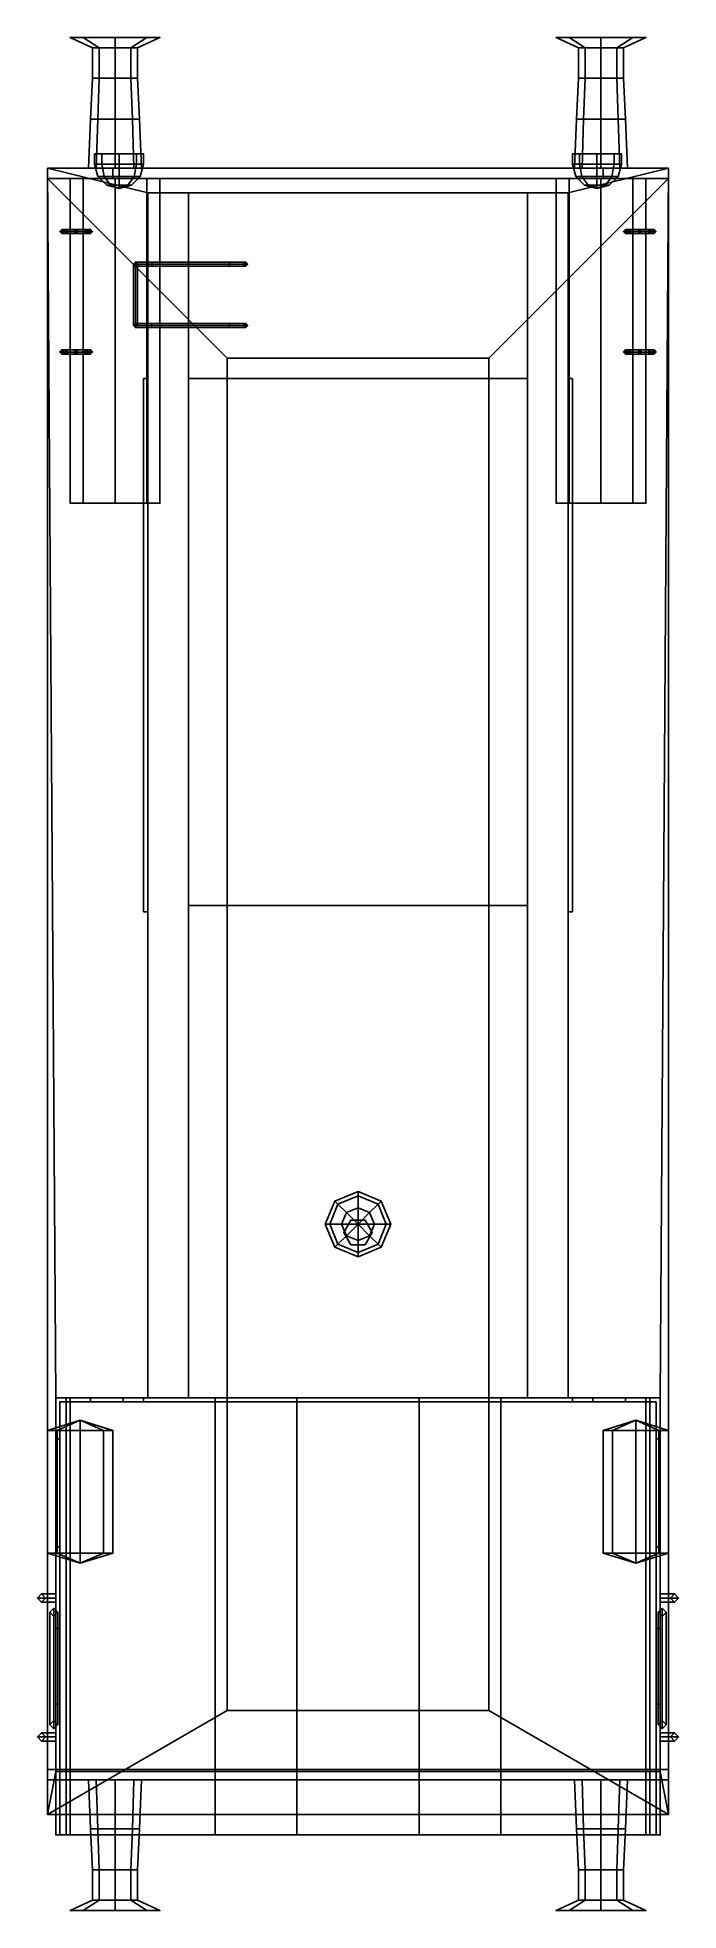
# Model space of a CAD drawing. Extents: x -1.57 to 1.57, y -4.45 to 4.72.
import ezdxf

# ---------------------------------------------------------------- set-up
doc = ezdxf.new("R2010")
doc.units = 0
doc.layers.get('0').update_dxf_attribs({"linetype": 'CONTINUOUS'})

msp = doc.modelspace()

# ---------------------------------------------------------------- linework, layer by layer
for points in [[(-1.41, 4.72, 1.03), (-1.0344, 4.72, 1.1856), (-0.97, 4.72, 1.03), (-1.3456, 4.72, 0.8744)], [(-1.3456, 4.72, 1.1856), (-1.19, 4.72, 1.25), (-1.0344, 4.72, 1.1856), (-1.41, 4.72, 1.03)], [(-1.3, 4.67, 1.03), (-1.2678, 4.67, 1.1078), (-1.3456, 4.72, 1.1856), (-1.41, 4.72, 1.03)], [(-1.2678, 4.67, 0.9522), (-1.3, 4.67, 1.03), (-1.41, 4.72, 1.03), (-1.3456, 4.72, 0.8744)], [(-1.2678, 4.67, 1.1078), (-1.19, 4.67, 1.14), (-1.19, 4.72, 1.25), (-1.3456, 4.72, 1.1856)], [(-1.3456, 4.72, 0.8744), (-0.97, 4.72, 1.03), (-1.0344, 4.72, 0.8744), (-1.19, 4.72, 0.81)], [(-1.19, 4.67, 0.92), (-1.2678, 4.67, 0.9522), (-1.3456, 4.72, 0.8744), (-1.19, 4.72, 0.81)], [(-1.19, 4.67, 1.14), (-1.1122, 4.67, 1.1078), (-1.0344, 4.72, 1.1856), (-1.19, 4.72, 1.25)], [(-1.1122, 4.67, 0.9522), (-1.19, 4.67, 0.92), (-1.19, 4.72, 0.81), (-1.0344, 4.72, 0.8744)], [(-1.1122, 4.67, 1.1078), (-1.08, 4.67, 1.03), (-0.97, 4.72, 1.03), (-1.0344, 4.72, 1.1856)], [(-1.08, 4.67, 1.03), (-1.1122, 4.67, 0.9522), (-1.0344, 4.72, 0.8744), (-0.97, 4.72, 1.03)], [(1.08, 4.67, 1.03), (1.1122, 4.67, 1.1078), (1.0344, 4.72, 1.1856), (0.97, 4.72, 1.03)], [(1.1122, 4.67, 0.9522), (1.08, 4.67, 1.03), (0.97, 4.72, 1.03), (1.0344, 4.72, 0.8744)], [(1.0344, 4.72, 1.1856), (1.19, 4.72, 1.25), (1.3456, 4.72, 1.1856), (0.97, 4.72, 1.03)], [(0.97, 4.72, 1.03), (1.3456, 4.72, 1.1856), (1.41, 4.72, 1.03), (1.0344, 4.72, 0.8744)], [(1.1122, 4.67, 1.1078), (1.19, 4.67, 1.14), (1.19, 4.72, 1.25), (1.0344, 4.72, 1.1856)], [(1.19, 4.67, 0.92), (1.1122, 4.67, 0.9522), (1.0344, 4.72, 0.8744), (1.19, 4.72, 0.81)], [(1.0344, 4.72, 0.8744), (1.41, 4.72, 1.03), (1.3456, 4.72, 0.8744), (1.19, 4.72, 0.81)], [(1.19, 4.67, 1.14), (1.2678, 4.67, 1.1078), (1.3456, 4.72, 1.1856), (1.19, 4.72, 1.25)], [(1.2678, 4.67, 0.9522), (1.19, 4.67, 0.92), (1.19, 4.72, 0.81), (1.3456, 4.72, 0.8744)], [(1.2678, 4.67, 1.1078), (1.3, 4.67, 1.03), (1.41, 4.72, 1.03), (1.3456, 4.72, 1.1856)], [(1.3, 4.67, 1.03), (1.2678, 4.67, 0.9522), (1.3456, 4.72, 0.8744), (1.41, 4.72, 1.03)], [(-1.2678, 4.52, 0.9522), (-1.3, 4.52, 1.03), (-1.3, 4.67, 1.03), (-1.2678, 4.67, 0.9522)], [(-1.3, 4.52, 1.03), (-1.2678, 4.52, 1.1078), (-1.2678, 4.67, 1.1078), (-1.3, 4.67, 1.03)], [(-1.2678, 4.52, 1.1078), (-1.19, 4.52, 1.14), (-1.19, 4.67, 1.14), (-1.2678, 4.67, 1.1078)], [(-1.19, 4.52, 0.92), (-1.2678, 4.52, 0.9522), (-1.2678, 4.67, 0.9522), (-1.19, 4.67, 0.92)], [(-1.19, 4.52, 1.14), (-1.1122, 4.52, 1.1078), (-1.1122, 4.67, 1.1078), (-1.19, 4.67, 1.14)], [(-1.1122, 4.52, 0.9522), (-1.19, 4.52, 0.92), (-1.19, 4.67, 0.92), (-1.1122, 4.67, 0.9522)], [(-1.08, 4.52, 1.03), (-1.1122, 4.52, 0.9522), (-1.1122, 4.67, 0.9522), (-1.08, 4.67, 1.03)], [(-1.1122, 4.52, 1.1078), (-1.08, 4.52, 1.03), (-1.08, 4.67, 1.03), (-1.1122, 4.67, 1.1078)], [(1.08, 4.52, 1.03), (1.1122, 4.52, 1.1078), (1.1122, 4.67, 1.1078), (1.08, 4.67, 1.03)], [(1.1122, 4.52, 0.9522), (1.08, 4.52, 1.03), (1.08, 4.67, 1.03), (1.1122, 4.67, 0.9522)], [(1.1122, 4.52, 1.1078), (1.19, 4.52, 1.14), (1.19, 4.67, 1.14), (1.1122, 4.67, 1.1078)], [(1.19, 4.52, 0.92), (1.1122, 4.52, 0.9522), (1.1122, 4.67, 0.9522), (1.19, 4.67, 0.92)], [(1.19, 4.52, 1.14), (1.2678, 4.52, 1.1078), (1.2678, 4.67, 1.1078), (1.19, 4.67, 1.14)], [(1.2678, 4.52, 0.9522), (1.19, 4.52, 0.92), (1.19, 4.67, 0.92), (1.2678, 4.67, 0.9522)], [(1.2678, 4.52, 1.1078), (1.3, 4.52, 1.03), (1.3, 4.67, 1.03), (1.2678, 4.67, 1.1078)], [(1.3, 4.52, 1.03), (1.2678, 4.52, 0.9522), (1.2678, 4.67, 0.9522), (1.3, 4.67, 1.03)], [(-1.2678, 4.52, 1.1078), (-1.3, 4.52, 1.03), (-1.31, 4.32, 1.03), (-1.2749, 4.32, 1.1149)], [(-1.3, 4.52, 1.03), (-1.2678, 4.52, 0.9522), (-1.2749, 4.32, 0.9451), (-1.31, 4.32, 1.03)], [(-1.19, 4.52, 1.14), (-1.2678, 4.52, 1.1078), (-1.2749, 4.32, 1.1149), (-1.19, 4.32, 1.15)], [(-1.2678, 4.52, 0.9522), (-1.19, 4.52, 0.92), (-1.19, 4.32, 0.91), (-1.2749, 4.32, 0.9451)], [(-1.1122, 4.52, 1.1078), (-1.19, 4.52, 1.14), (-1.19, 4.32, 1.15), (-1.1051, 4.32, 1.1149)], [(-1.19, 4.52, 0.92), (-1.1122, 4.52, 0.9522), (-1.1051, 4.32, 0.9451), (-1.19, 4.32, 0.91)], [(-1.08, 4.52, 1.03), (-1.1122, 4.52, 1.1078), (-1.1051, 4.32, 1.1149), (-1.07, 4.32, 1.03)], [(-1.1122, 4.52, 0.9522), (-1.08, 4.52, 1.03), (-1.07, 4.32, 1.03), (-1.1051, 4.32, 0.9451)], [(1.08, 4.52, 1.03), (1.1122, 4.52, 0.9522), (1.1051, 4.32, 0.9451), (1.07, 4.32, 1.03)], [(1.1122, 4.52, 1.1078), (1.08, 4.52, 1.03), (1.07, 4.32, 1.03), (1.1051, 4.32, 1.1149)], [(1.1122, 4.52, 0.9522), (1.19, 4.52, 0.92), (1.19, 4.32, 0.91), (1.1051, 4.32, 0.9451)], [(1.19, 4.52, 1.14), (1.1122, 4.52, 1.1078), (1.1051, 4.32, 1.1149), (1.19, 4.32, 1.15)], [(1.19, 4.52, 0.92), (1.2678, 4.52, 0.9522), (1.2749, 4.32, 0.9451), (1.19, 4.32, 0.91)], [(1.2678, 4.52, 1.1078), (1.19, 4.52, 1.14), (1.19, 4.32, 1.15), (1.2749, 4.32, 1.1149)], [(1.2678, 4.52, 0.9522), (1.3, 4.52, 1.03), (1.31, 4.32, 1.03), (1.2749, 4.32, 0.9451)], [(1.3, 4.52, 1.03), (1.2678, 4.52, 1.1078), (1.2749, 4.32, 1.1149), (1.31, 4.32, 1.03)], [(-1.2749, 4.32, 1.1149), (-1.31, 4.32, 1.03), (-1.32, 4.08, 1.03), (-1.2819, 4.08, 1.1219)], [(-1.31, 4.32, 1.03), (-1.2749, 4.32, 0.9451), (-1.2819, 4.08, 0.9381), (-1.32, 4.08, 1.03)], [(-1.19, 4.32, 1.15), (-1.2749, 4.32, 1.1149), (-1.2819, 4.08, 1.1219), (-1.19, 4.08, 1.16)], [(-1.2749, 4.32, 0.9451), (-1.19, 4.32, 0.91), (-1.19, 4.08, 0.9), (-1.2819, 4.08, 0.9381)], [(-1.1051, 4.32, 1.1149), (-1.19, 4.32, 1.15), (-1.19, 4.08, 1.16), (-1.0981, 4.08, 1.1219)], [(-1.19, 4.32, 0.91), (-1.1051, 4.32, 0.9451), (-1.0981, 4.08, 0.9381), (-1.19, 4.08, 0.9)], [(-1.07, 4.32, 1.03), (-1.1051, 4.32, 1.1149), (-1.0981, 4.08, 1.1219), (-1.06, 4.08, 1.03)], [(-1.1051, 4.32, 0.9451), (-1.07, 4.32, 1.03), (-1.06, 4.08, 1.03), (-1.0981, 4.08, 0.9381)], [(1.07, 4.32, 1.03), (1.1051, 4.32, 0.9451), (1.0981, 4.08, 0.9381), (1.06, 4.08, 1.03)], [(1.1051, 4.32, 1.1149), (1.07, 4.32, 1.03), (1.06, 4.08, 1.03), (1.0981, 4.08, 1.1219)], [(1.1051, 4.32, 0.9451), (1.19, 4.32, 0.91), (1.19, 4.08, 0.9), (1.0981, 4.08, 0.9381)], [(1.19, 4.32, 1.15), (1.1051, 4.32, 1.1149), (1.0981, 4.08, 1.1219), (1.19, 4.08, 1.16)], [(1.19, 4.32, 0.91), (1.2749, 4.32, 0.9451), (1.2819, 4.08, 0.9381), (1.19, 4.08, 0.9)], [(1.2749, 4.32, 1.1149), (1.19, 4.32, 1.15), (1.19, 4.08, 1.16), (1.2819, 4.08, 1.1219)], [(1.2749, 4.32, 0.9451), (1.31, 4.32, 1.03), (1.32, 4.08, 1.03), (1.2819, 4.08, 0.9381)], [(1.31, 4.32, 1.03), (1.2749, 4.32, 1.1149), (1.2819, 4.08, 1.1219), (1.32, 4.08, 1.03)], [(-1.29, 4.15, 1.55), (-1.2549, 4.15, 1.6349), (-1.17, 4.15, 1.67), (-1.2549, 4.15, 1.4651)], [(-1.29, 4.1, 1.55), (-1.2549, 4.1, 1.6349), (-1.2549, 4.15, 1.6349), (-1.29, 4.15, 1.55)], [(-1.2549, 4.1, 1.4651), (-1.29, 4.1, 1.55), (-1.29, 4.15, 1.55), (-1.2549, 4.15, 1.4651)], [(-1.2549, 4.15, 1.4651), (-1.17, 4.15, 1.67), (-1.0851, 4.15, 1.6349), (-1.17, 4.15, 1.43)], [(-1.17, 4.1, 1.43), (-1.2549, 4.1, 1.4651), (-1.2549, 4.15, 1.4651), (-1.17, 4.15, 1.43)], [(-1.2549, 4.1, 1.6349), (-1.17, 4.1, 1.67), (-1.17, 4.15, 1.67), (-1.2549, 4.15, 1.6349)], [(-1.17, 4.15, 1.43), (-1.0851, 4.15, 1.6349), (-1.05, 4.15, 1.55), (-1.0851, 4.15, 1.4651)], [(-1.0851, 4.1, 1.4651), (-1.17, 4.1, 1.43), (-1.17, 4.15, 1.43), (-1.0851, 4.15, 1.4651)], [(-1.17, 4.1, 1.67), (-1.0851, 4.1, 1.6349), (-1.0851, 4.15, 1.6349), (-1.17, 4.15, 1.67)], [(-1.0851, 4.1, 1.6349), (-1.05, 4.1, 1.55), (-1.05, 4.15, 1.55), (-1.0851, 4.15, 1.6349)], [(-1.05, 4.1, 1.55), (-1.0851, 4.1, 1.4651), (-1.0851, 4.15, 1.4651), (-1.05, 4.15, 1.55)], [(1.05, 4.1, 1.55), (1.0851, 4.1, 1.6349), (1.0851, 4.15, 1.6349), (1.05, 4.15, 1.55)], [(1.0851, 4.1, 1.4651), (1.05, 4.1, 1.55), (1.05, 4.15, 1.55), (1.0851, 4.15, 1.4651)], [(1.05, 4.15, 1.55), (1.0851, 4.15, 1.6349), (1.17, 4.15, 1.67), (1.0851, 4.15, 1.4651)], [(1.0851, 4.1, 1.6349), (1.17, 4.1, 1.67), (1.17, 4.15, 1.67), (1.0851, 4.15, 1.6349)], [(1.17, 4.1, 1.43), (1.0851, 4.1, 1.4651), (1.0851, 4.15, 1.4651), (1.17, 4.15, 1.43)], [(1.0851, 4.15, 1.4651), (1.17, 4.15, 1.67), (1.2549, 4.15, 1.6349), (1.17, 4.15, 1.43)], [(1.17, 4.1, 1.67), (1.2549, 4.1, 1.6349), (1.2549, 4.15, 1.6349), (1.17, 4.15, 1.67)], [(1.2549, 4.1, 1.4651), (1.17, 4.1, 1.43), (1.17, 4.15, 1.43), (1.2549, 4.15, 1.4651)], [(1.17, 4.15, 1.43), (1.2549, 4.15, 1.6349), (1.29, 4.15, 1.55), (1.2549, 4.15, 1.4651)], [(1.2549, 4.1, 1.6349), (1.29, 4.1, 1.55), (1.29, 4.15, 1.55), (1.2549, 4.15, 1.6349)], [(1.29, 4.1, 1.55), (1.2549, 4.1, 1.4651), (1.2549, 4.15, 1.4651), (1.29, 4.15, 1.55)], [(-1.52, 4.08, 1.43), (-1.52, 4.08, 1.31), (-1.52, -3.98, 1.31), (-1.52, -3.98, 1.43)], [(1.03, 3.96, 1.43), (1.52, 4.08, 1.43), (-1.52, 4.08, 1.43), (-1.03, 3.96, 1.43)], [(-1.03, 3.96, 1.43), (-1.52, 4.08, 1.43), (-1.48, -1.94, 1.43), (-1.03, -1.94, 1.43)], [(-1.48, -1.94, 1.43), (-1.52, 4.08, 1.43), (-1.52, -3.98, 1.43), (-1.48, -3.77, 1.43)], [(1.52, 4.08, 1.43), (1.52, 4.08, 0.44), (-1.52, 4.08, 0.44), (-1.52, 4.08, 1.43)], [(-1.52, 4.08, 1.31), (-1.52, 4.08, 0.44), (-1.52, 4.03, 0.44), (-1.52, 4.03, 1.31)], [(1.52, 4.08, 0.44), (1.2, 4.08, 0.12), (-1.2, 4.08, 0.12), (-1.52, 4.08, 0.44)], [(-1.52, 4.08, 0.44), (-1.2, 4.08, 0.12), (-1.2, 4.03, 0.12), (-1.52, 4.03, 0.44)], [(-1.2435, 4.04, 1.6235), (-1.2549, 4.1, 1.6349), (-1.29, 4.1, 1.55), (-1.2739, 4.04, 1.55)], [(-1.2739, 4.04, 1.55), (-1.29, 4.1, 1.55), (-1.2549, 4.1, 1.4651), (-1.2435, 4.04, 1.4765)], [(-1.2124, 3.9961, 1.5924), (-1.2435, 4.04, 1.6235), (-1.2739, 4.04, 1.55), (-1.23, 3.9961, 1.55)], [(-1.23, 3.9961, 1.55), (-1.2739, 4.04, 1.55), (-1.2435, 4.04, 1.4765), (-1.2124, 3.9961, 1.5076)], [(-1.2435, 4.04, 1.4765), (-1.2549, 4.1, 1.4651), (-1.17, 4.1, 1.43), (-1.17, 4.04, 1.4461)], [(-1.17, 4.04, 1.6539), (-1.17, 4.1, 1.67), (-1.2549, 4.1, 1.6349), (-1.2435, 4.04, 1.6235)], [(-1.2124, 3.9961, 1.5076), (-1.2435, 4.04, 1.4765), (-1.17, 4.04, 1.4461), (-1.17, 3.9961, 1.49)], [(-1.17, 3.9961, 1.61), (-1.17, 4.04, 1.6539), (-1.2435, 4.04, 1.6235), (-1.2124, 3.9961, 1.5924)], [(-1.2, 4.03, 0.12), (-1.2, 4.08, 0.12), (1.2, 4.08, 0.12), (1.2, 4.03, 0.12)], [(-1.17, 4.04, 1.4461), (-1.17, 4.1, 1.43), (-1.0851, 4.1, 1.4651), (-1.0965, 4.04, 1.4765)], [(-1.0965, 4.04, 1.6235), (-1.0851, 4.1, 1.6349), (-1.17, 4.1, 1.67), (-1.17, 4.04, 1.6539)], [(-1.17, 3.9961, 1.49), (-1.17, 4.04, 1.4461), (-1.0965, 4.04, 1.4765), (-1.1276, 3.9961, 1.5076)], [(-1.1276, 3.9961, 1.5924), (-1.0965, 4.04, 1.6235), (-1.17, 4.04, 1.6539), (-1.17, 3.9961, 1.61)], [(-1.11, 3.9961, 1.55), (-1.0661, 4.04, 1.55), (-1.0965, 4.04, 1.6235), (-1.1276, 3.9961, 1.5924)], [(-1.1276, 3.9961, 1.5076), (-1.0965, 4.04, 1.4765), (-1.0661, 4.04, 1.55), (-1.11, 3.9961, 1.55)], [(-1.0661, 4.04, 1.55), (-1.05, 4.1, 1.55), (-1.0851, 4.1, 1.6349), (-1.0965, 4.04, 1.6235)], [(-1.0965, 4.04, 1.4765), (-1.0851, 4.1, 1.4651), (-1.05, 4.1, 1.55), (-1.0661, 4.04, 1.55)], [(1.48, -1.94, 1.43), (1.52, 4.08, 1.43), (1.03, 3.96, 1.43), (1.03, -1.94, 1.43)], [(1.0965, 4.04, 1.6235), (1.0851, 4.1, 1.6349), (1.05, 4.1, 1.55), (1.0661, 4.04, 1.55)], [(1.0661, 4.04, 1.55), (1.05, 4.1, 1.55), (1.0851, 4.1, 1.4651), (1.0965, 4.04, 1.4765)], [(1.1276, 3.9961, 1.5924), (1.0965, 4.04, 1.6235), (1.0661, 4.04, 1.55), (1.11, 3.9961, 1.55)], [(1.11, 3.9961, 1.55), (1.0661, 4.04, 1.55), (1.0965, 4.04, 1.4765), (1.1276, 3.9961, 1.5076)], [(1.17, 4.04, 1.6539), (1.17, 4.1, 1.67), (1.0851, 4.1, 1.6349), (1.0965, 4.04, 1.6235)], [(1.0965, 4.04, 1.4765), (1.0851, 4.1, 1.4651), (1.17, 4.1, 1.43), (1.17, 4.04, 1.4461)], [(1.17, 3.9961, 1.61), (1.17, 4.04, 1.6539), (1.0965, 4.04, 1.6235), (1.1276, 3.9961, 1.5924)], [(1.1276, 3.9961, 1.5076), (1.0965, 4.04, 1.4765), (1.17, 4.04, 1.4461), (1.17, 3.9961, 1.49)], [(1.2435, 4.04, 1.6235), (1.2549, 4.1, 1.6349), (1.17, 4.1, 1.67), (1.17, 4.04, 1.6539)], [(1.17, 4.04, 1.4461), (1.17, 4.1, 1.43), (1.2549, 4.1, 1.4651), (1.2435, 4.04, 1.4765)], [(1.2124, 3.9961, 1.5924), (1.2435, 4.04, 1.6235), (1.17, 4.04, 1.6539), (1.17, 3.9961, 1.61)], [(1.17, 3.9961, 1.49), (1.17, 4.04, 1.4461), (1.2435, 4.04, 1.4765), (1.2124, 3.9961, 1.5076)], [(1.2, 4.03, 0.12), (1.2, 4.08, 0.12), (1.52, 4.08, 0.44), (1.52, 4.03, 0.44)], [(1.23, 3.9961, 1.55), (1.2739, 4.04, 1.55), (1.2435, 4.04, 1.6235), (1.2124, 3.9961, 1.5924)], [(1.2124, 3.9961, 1.5076), (1.2435, 4.04, 1.4765), (1.2739, 4.04, 1.55), (1.23, 3.9961, 1.55)], [(1.2739, 4.04, 1.55), (1.29, 4.1, 1.55), (1.2549, 4.1, 1.6349), (1.2435, 4.04, 1.6235)], [(1.2435, 4.04, 1.4765), (1.2549, 4.1, 1.4651), (1.29, 4.1, 1.55), (1.2739, 4.04, 1.55)], [(1.52, -3.98, 1.43), (1.52, 4.08, 1.43), (1.48, -1.94, 1.43), (1.48, -3.77, 1.43)], [(1.52, -3.98, 1.31), (1.52, 4.08, 1.31), (1.52, 4.08, 1.43), (1.52, -3.98, 1.43)], [(1.52, 4.03, 0.44), (1.52, 4.08, 0.44), (1.52, 4.08, 1.31), (1.52, 4.03, 1.31)], [(-1.52, 4.03, 1.31), (-0.64, 3.15, 1.31), (-0.64, -3.47, 1.31), (-1.52, -3.98, 1.31)], [(-1.52, 4.03, 1.31), (-1.52, 4.03, 0.44), (1.52, 4.03, 0.44), (1.52, 4.03, 1.31)], [(-1.52, 4.03, 0.44), (-1.2, 4.03, 0.12), (1.2, 4.03, 0.12), (1.52, 4.03, 0.44)], [(1.52, 4.03, 1.31), (0.64, 3.15, 1.31), (-0.64, 3.15, 1.31), (-1.52, 4.03, 1.31)], [(-1.41, 2.44, 1.04), (-1.3456, 2.44, 1.1956), (-1.3456, 4.03, 1.1956), (-1.41, 4.03, 1.04)], [(-1.3456, 2.44, 0.8844), (-1.41, 2.44, 1.04), (-1.41, 4.03, 1.04), (-1.3456, 4.03, 0.8844)], [(-1.19, 2.44, 0.82), (-1.3456, 2.44, 0.8844), (-1.3456, 4.03, 0.8844), (-1.19, 4.03, 0.82)], [(-1.3456, 2.44, 1.1956), (-1.19, 2.44, 1.26), (-1.19, 4.03, 1.26), (-1.3456, 4.03, 1.1956)], [(-1.17, 3.98, 1.55), (-1.2124, 3.9961, 1.5924), (-1.23, 3.9961, 1.55), (-1.17, 3.98, 1.55)], [(-1.17, 3.98, 1.55), (-1.23, 3.9961, 1.55), (-1.2124, 3.9961, 1.5076), (-1.17, 3.98, 1.55)], [(-1.17, 3.98, 1.55), (-1.17, 3.9961, 1.61), (-1.2124, 3.9961, 1.5924), (-1.17, 3.98, 1.55)], [(-1.17, 3.98, 1.55), (-1.2124, 3.9961, 1.5076), (-1.17, 3.9961, 1.49), (-1.17, 3.98, 1.55)], [(-1.0344, 2.44, 0.8844), (-1.19, 2.44, 0.82), (-1.19, 4.03, 0.82), (-1.0344, 4.03, 0.8844)], [(-1.19, 2.44, 1.26), (-1.0344, 2.44, 1.1956), (-1.0344, 4.03, 1.1956), (-1.19, 4.03, 1.26)], [(-1.17, 3.98, 1.55), (-1.1276, 3.9961, 1.5924), (-1.17, 3.9961, 1.61), (-1.17, 3.98, 1.55)], [(-1.17, 3.98, 1.55), (-1.11, 3.9961, 1.55), (-1.1276, 3.9961, 1.5924), (-1.17, 3.98, 1.55)], [(-1.17, 3.98, 1.55), (-1.1276, 3.9961, 1.5076), (-1.11, 3.9961, 1.55), (-1.17, 3.98, 1.55)], [(-1.17, 3.98, 1.55), (-1.17, 3.9961, 1.49), (-1.1276, 3.9961, 1.5076), (-1.17, 3.98, 1.55)], [(-1.0344, 2.44, 1.1956), (-0.97, 2.44, 1.04), (-0.97, 4.03, 1.04), (-1.0344, 4.03, 1.1956)], [(-0.97, 2.44, 1.04), (-1.0344, 2.44, 0.8844), (-1.0344, 4.03, 0.8844), (-0.97, 4.03, 1.04)], [(1.03, 3.96, 3.23), (1.03, 3.96, 1.43), (-1.03, 3.96, 1.43), (-1.03, 3.96, 3.23)], [(-1.03, 3.96, 3.23), (-1.03, 3.96, 1.43), (-1.03, 3.05, 1.7), (-1.03, 3.05, 3.15)], [(-0.83, 3.96, 3.31), (-1.03, 3.96, 3.23), (-1.03, -1.94, 3.23), (-0.83, -1.94, 3.31)], [(0.83, 3.96, 3.31), (1.03, 3.96, 3.23), (-1.03, 3.96, 3.23), (-0.83, 3.96, 3.31)], [(-1.03, -1.94, 3.23), (-1.03, 3.96, 3.23), (-1.03, 3.05, 3.15), (-1.03, 0.44, 3.15)], [(-1.03, 0.44, 1.7), (-1.03, 3.05, 1.7), (-1.03, 3.96, 1.43), (-1.03, -1.94, 1.43)], [(0.83, 3.05, 3.31), (0.83, 3.96, 3.31), (-0.83, 3.96, 3.31), (-0.83, 3.05, 3.31)], [(0.64, -3.47, 1.31), (0.64, 3.15, 1.31), (1.52, 4.03, 1.31), (1.52, -3.98, 1.31)], [(1.03, -1.94, 3.23), (1.03, 3.96, 3.23), (0.83, 3.96, 3.31), (0.83, -1.94, 3.31)], [(0.97, 2.44, 1.04), (1.0344, 2.44, 1.1956), (1.0344, 4.03, 1.1956), (0.97, 4.03, 1.04)], [(1.0344, 2.44, 0.8844), (0.97, 2.44, 1.04), (0.97, 4.03, 1.04), (1.0344, 4.03, 0.8844)], [(1.03, 0.44, 3.15), (1.03, 3.05, 3.15), (1.03, 3.96, 3.23), (1.03, -1.94, 3.23)], [(1.03, -1.94, 1.43), (1.03, 3.96, 1.43), (1.03, 3.05, 1.7), (1.03, 0.44, 1.7)], [(1.03, 3.05, 3.15), (1.03, 3.05, 1.7), (1.03, 3.96, 1.43), (1.03, 3.96, 3.23)], [(1.0344, 2.44, 1.1956), (1.19, 2.44, 1.26), (1.19, 4.03, 1.26), (1.0344, 4.03, 1.1956)], [(1.19, 2.44, 0.82), (1.0344, 2.44, 0.8844), (1.0344, 4.03, 0.8844), (1.19, 4.03, 0.82)], [(1.17, 3.98, 1.55), (1.1276, 3.9961, 1.5924), (1.11, 3.9961, 1.55), (1.17, 3.98, 1.55)], [(1.17, 3.98, 1.55), (1.11, 3.9961, 1.55), (1.1276, 3.9961, 1.5076), (1.17, 3.98, 1.55)], [(1.17, 3.98, 1.55), (1.17, 3.9961, 1.61), (1.1276, 3.9961, 1.5924), (1.17, 3.98, 1.55)], [(1.17, 3.98, 1.55), (1.1276, 3.9961, 1.5076), (1.17, 3.9961, 1.49), (1.17, 3.98, 1.55)], [(1.17, 3.98, 1.55), (1.23, 3.9961, 1.55), (1.2124, 3.9961, 1.5924), (1.17, 3.98, 1.55)], [(1.17, 3.98, 1.55), (1.2124, 3.9961, 1.5924), (1.17, 3.9961, 1.61), (1.17, 3.98, 1.55)], [(1.17, 3.98, 1.55), (1.17, 3.9961, 1.49), (1.2124, 3.9961, 1.5076), (1.17, 3.98, 1.55)], [(1.17, 3.98, 1.55), (1.2124, 3.9961, 1.5076), (1.23, 3.9961, 1.55), (1.17, 3.98, 1.55)], [(1.19, 2.44, 1.26), (1.3456, 2.44, 1.1956), (1.3456, 4.03, 1.1956), (1.19, 4.03, 1.26)], [(1.3456, 2.44, 0.8844), (1.19, 2.44, 0.82), (1.19, 4.03, 0.82), (1.3456, 4.03, 0.8844)], [(1.3456, 2.44, 1.1956), (1.41, 2.44, 1.04), (1.41, 4.03, 1.04), (1.3456, 4.03, 1.1956)], [(1.41, 2.44, 1.04), (1.3456, 2.44, 0.8844), (1.3456, 4.03, 0.8844), (1.41, 4.03, 1.04)], [(-1.46, 3.77, 2.06), (-1.45, 3.78, 2.06), (-1.4295, 3.78, 2.0105), (-1.4366, 3.77, 2.0034)], [(-1.4366, 3.77, 2.1166), (-1.4295, 3.78, 2.1095), (-1.45, 3.78, 2.06), (-1.46, 3.77, 2.06)], [(-1.45, 3.76, 2.06), (-1.46, 3.77, 2.06), (-1.4366, 3.77, 2.0034), (-1.4295, 3.76, 2.0105)], [(-1.4295, 3.76, 2.1095), (-1.4366, 3.77, 2.1166), (-1.46, 3.77, 2.06), (-1.45, 3.76, 2.06)], [(-1.45, 3.78, 2.06), (-1.44, 3.77, 2.06), (-1.4224, 3.77, 2.0176), (-1.4295, 3.78, 2.0105)], [(-1.4295, 3.78, 2.1095), (-1.4224, 3.77, 2.1024), (-1.44, 3.77, 2.06), (-1.45, 3.78, 2.06)], [(-1.44, 3.77, 2.06), (-1.45, 3.76, 2.06), (-1.4295, 3.76, 2.0105), (-1.4224, 3.77, 2.0176)], [(-1.4224, 3.77, 2.1024), (-1.4295, 3.76, 2.1095), (-1.45, 3.76, 2.06), (-1.44, 3.77, 2.06)], [(-1.4366, 3.77, 2.0034), (-1.4295, 3.78, 2.0105), (-1.38, 3.78, 1.99), (-1.39, 3.77, 1.9841)], [(-1.38, 3.77, 2.14), (-1.38, 3.78, 2.13), (-1.4295, 3.78, 2.1095), (-1.4366, 3.77, 2.1166)], [(-1.4295, 3.76, 2.0105), (-1.4366, 3.77, 2.0034), (-1.39, 3.77, 1.9841), (-1.38, 3.76, 1.99)], [(-1.38, 3.76, 2.13), (-1.38, 3.77, 2.14), (-1.4366, 3.77, 2.1166), (-1.4295, 3.76, 2.1095)], [(-1.4295, 3.78, 2.0105), (-1.4224, 3.77, 2.0176), (-1.38, 3.77, 2), (-1.38, 3.78, 1.99)], [(-1.38, 3.78, 2.13), (-1.38, 3.77, 2.12), (-1.4224, 3.77, 2.1024), (-1.4295, 3.78, 2.1095)], [(-1.4224, 3.77, 2.0176), (-1.4295, 3.76, 2.0105), (-1.38, 3.76, 1.99), (-1.38, 3.77, 2)], [(-1.38, 3.77, 2.12), (-1.38, 3.76, 2.13), (-1.4295, 3.76, 2.1095), (-1.4224, 3.77, 2.1024)], [(-1.38, 3.78, 1.43), (-1.39, 3.77, 1.43), (-1.39, 3.77, 1.9841), (-1.38, 3.78, 1.99)], [(-1.39, 3.77, 1.43), (-1.38, 3.76, 1.43), (-1.38, 3.76, 1.99), (-1.39, 3.77, 1.9841)], [(-1.38, 3.78, 1.99), (-1.38, 3.77, 2), (-1.3376, 3.77, 2.0176), (-1.3305, 3.78, 2.0105)], [(-1.37, 3.77, 1.9841), (-1.38, 3.78, 1.99), (-1.3305, 3.78, 2.0105), (-1.3234, 3.77, 2.0034)], [(-1.3305, 3.78, 2.1095), (-1.3376, 3.77, 2.1024), (-1.38, 3.77, 2.12), (-1.38, 3.78, 2.13)], [(-1.3234, 3.77, 2.1166), (-1.3305, 3.78, 2.1095), (-1.38, 3.78, 2.13), (-1.38, 3.77, 2.14)], [(-1.37, 3.77, 1.43), (-1.38, 3.78, 1.43), (-1.38, 3.78, 1.99), (-1.37, 3.77, 1.9841)], [(-1.38, 3.77, 2), (-1.38, 3.76, 1.99), (-1.3305, 3.76, 2.0105), (-1.3376, 3.77, 2.0176)], [(-1.38, 3.76, 1.99), (-1.37, 3.77, 1.9841), (-1.3234, 3.77, 2.0034), (-1.3305, 3.76, 2.0105)], [(-1.3376, 3.77, 2.1024), (-1.3305, 3.76, 2.1095), (-1.38, 3.76, 2.13), (-1.38, 3.77, 2.12)], [(-1.3305, 3.76, 2.1095), (-1.3234, 3.77, 2.1166), (-1.38, 3.77, 2.14), (-1.38, 3.76, 2.13)], [(-1.38, 3.76, 1.43), (-1.37, 3.77, 1.43), (-1.37, 3.77, 1.9841), (-1.38, 3.76, 1.99)], [(-1.3305, 3.78, 2.0105), (-1.3376, 3.77, 2.0176), (-1.32, 3.77, 2.06), (-1.31, 3.78, 2.06)], [(-1.31, 3.78, 2.06), (-1.32, 3.77, 2.06), (-1.3376, 3.77, 2.1024), (-1.3305, 3.78, 2.1095)], [(-1.3376, 3.77, 2.0176), (-1.3305, 3.76, 2.0105), (-1.31, 3.76, 2.06), (-1.32, 3.77, 2.06)], [(-1.32, 3.77, 2.06), (-1.31, 3.76, 2.06), (-1.3305, 3.76, 2.1095), (-1.3376, 3.77, 2.1024)], [(-1.3234, 3.77, 2.0034), (-1.3305, 3.78, 2.0105), (-1.31, 3.78, 2.06), (-1.3, 3.77, 2.06)], [(-1.3, 3.77, 2.06), (-1.31, 3.78, 2.06), (-1.3305, 3.78, 2.1095), (-1.3234, 3.77, 2.1166)], [(-1.3305, 3.76, 2.0105), (-1.3234, 3.77, 2.0034), (-1.3, 3.77, 2.06), (-1.31, 3.76, 2.06)], [(-1.31, 3.76, 2.06), (-1.3, 3.77, 2.06), (-1.3234, 3.77, 2.1166), (-1.3305, 3.76, 2.1095)], [(1.3234, 3.77, 2.1166), (1.3305, 3.78, 2.1095), (1.31, 3.78, 2.06), (1.3, 3.77, 2.06)], [(1.3, 3.77, 2.06), (1.31, 3.78, 2.06), (1.3305, 3.78, 2.0105), (1.3234, 3.77, 2.0034)], [(1.3305, 3.76, 2.1095), (1.3234, 3.77, 2.1166), (1.3, 3.77, 2.06), (1.31, 3.76, 2.06)], [(1.31, 3.76, 2.06), (1.3, 3.77, 2.06), (1.3234, 3.77, 2.0034), (1.3305, 3.76, 2.0105)], [(1.3305, 3.78, 2.1095), (1.3376, 3.77, 2.1024), (1.32, 3.77, 2.06), (1.31, 3.78, 2.06)], [(1.31, 3.78, 2.06), (1.32, 3.77, 2.06), (1.3376, 3.77, 2.0176), (1.3305, 3.78, 2.0105)], [(1.3376, 3.77, 2.1024), (1.3305, 3.76, 2.1095), (1.31, 3.76, 2.06), (1.32, 3.77, 2.06)], [(1.32, 3.77, 2.06), (1.31, 3.76, 2.06), (1.3305, 3.76, 2.0105), (1.3376, 3.77, 2.0176)], [(1.3234, 3.77, 2.0034), (1.3305, 3.78, 2.0105), (1.38, 3.78, 1.99), (1.37, 3.77, 1.9841)], [(1.38, 3.77, 2.14), (1.38, 3.78, 2.13), (1.3305, 3.78, 2.1095), (1.3234, 3.77, 2.1166)], [(1.3305, 3.76, 2.0105), (1.3234, 3.77, 2.0034), (1.37, 3.77, 1.9841), (1.38, 3.76, 1.99)], [(1.38, 3.76, 2.13), (1.38, 3.77, 2.14), (1.3234, 3.77, 2.1166), (1.3305, 3.76, 2.1095)], [(1.38, 3.78, 2.13), (1.38, 3.77, 2.12), (1.3376, 3.77, 2.1024), (1.3305, 3.78, 2.1095)], [(1.3305, 3.78, 2.0105), (1.3376, 3.77, 2.0176), (1.38, 3.77, 2), (1.38, 3.78, 1.99)], [(1.38, 3.77, 2.12), (1.38, 3.76, 2.13), (1.3305, 3.76, 2.1095), (1.3376, 3.77, 2.1024)], [(1.3376, 3.77, 2.0176), (1.3305, 3.76, 2.0105), (1.38, 3.76, 1.99), (1.38, 3.77, 2)], [(1.38, 3.78, 1.43), (1.37, 3.77, 1.43), (1.37, 3.77, 1.9841), (1.38, 3.78, 1.99)], [(1.37, 3.77, 1.43), (1.38, 3.76, 1.43), (1.38, 3.76, 1.99), (1.37, 3.77, 1.9841)], [(1.39, 3.77, 1.43), (1.38, 3.78, 1.43), (1.38, 3.78, 1.99), (1.39, 3.77, 1.9841)], [(1.39, 3.77, 1.9841), (1.38, 3.78, 1.99), (1.4295, 3.78, 2.0105), (1.4366, 3.77, 2.0034)], [(1.4366, 3.77, 2.1166), (1.4295, 3.78, 2.1095), (1.38, 3.78, 2.13), (1.38, 3.77, 2.14)], [(1.4295, 3.78, 2.1095), (1.4224, 3.77, 2.1024), (1.38, 3.77, 2.12), (1.38, 3.78, 2.13)], [(1.38, 3.78, 1.99), (1.38, 3.77, 2), (1.4224, 3.77, 2.0176), (1.4295, 3.78, 2.0105)], [(1.38, 3.76, 1.43), (1.39, 3.77, 1.43), (1.39, 3.77, 1.9841), (1.38, 3.76, 1.99)], [(1.38, 3.76, 1.99), (1.39, 3.77, 1.9841), (1.4366, 3.77, 2.0034), (1.4295, 3.76, 2.0105)], [(1.4295, 3.76, 2.1095), (1.4366, 3.77, 2.1166), (1.38, 3.77, 2.14), (1.38, 3.76, 2.13)], [(1.4224, 3.77, 2.1024), (1.4295, 3.76, 2.1095), (1.38, 3.76, 2.13), (1.38, 3.77, 2.12)], [(1.38, 3.77, 2), (1.38, 3.76, 1.99), (1.4295, 3.76, 2.0105), (1.4224, 3.77, 2.0176)], [(1.45, 3.78, 2.06), (1.44, 3.77, 2.06), (1.4224, 3.77, 2.1024), (1.4295, 3.78, 2.1095)], [(1.4295, 3.78, 2.0105), (1.4224, 3.77, 2.0176), (1.44, 3.77, 2.06), (1.45, 3.78, 2.06)], [(1.44, 3.77, 2.06), (1.45, 3.76, 2.06), (1.4295, 3.76, 2.1095), (1.4224, 3.77, 2.1024)], [(1.4224, 3.77, 2.0176), (1.4295, 3.76, 2.0105), (1.45, 3.76, 2.06), (1.44, 3.77, 2.06)], [(1.46, 3.77, 2.06), (1.45, 3.78, 2.06), (1.4295, 3.78, 2.1095), (1.4366, 3.77, 2.1166)], [(1.4366, 3.77, 2.0034), (1.4295, 3.78, 2.0105), (1.45, 3.78, 2.06), (1.46, 3.77, 2.06)], [(1.45, 3.76, 2.06), (1.46, 3.77, 2.06), (1.4366, 3.77, 2.1166), (1.4295, 3.76, 2.1095)], [(1.4295, 3.76, 2.0105), (1.4366, 3.77, 2.0034), (1.46, 3.77, 2.06), (1.45, 3.76, 2.06)], [(-1.09, 3.62, 1.43), (-1.1, 3.61, 1.43), (-1.1, 3.61, 3.43), (-1.09, 3.62, 3.43)], [(-1.09, 3.62, 3.43), (-1.1, 3.61, 3.43), (-1.01, 3.61, 3.52), (-1.01, 3.62, 3.51)], [(-1.1, 3.61, 1.43), (-1.09, 3.6, 1.43), (-1.09, 3.6, 3.43), (-1.1, 3.61, 3.43)], [(-1.1, 3.61, 1.53), (-1.09, 3.6, 1.52), (-1.09, 3.32, 1.52), (-1.1, 3.31, 1.53)], [(-1.09, 3.6, 1.54), (-1.1, 3.61, 1.53), (-1.1, 3.31, 1.53), (-1.09, 3.32, 1.54)], [(-1.1, 3.61, 1.93), (-1.09, 3.6, 1.92), (-1.09, 3.32, 1.92), (-1.1, 3.31, 1.93)], [(-1.09, 3.6, 1.94), (-1.1, 3.61, 1.93), (-1.1, 3.31, 1.93), (-1.09, 3.32, 1.94)], [(-1.1, 3.61, 1.73), (-1.09, 3.6, 1.72), (-1.09, 3.32, 1.72), (-1.1, 3.31, 1.73)], [(-1.09, 3.6, 1.74), (-1.1, 3.61, 1.73), (-1.1, 3.31, 1.73), (-1.09, 3.32, 1.74)], [(-1.1, 3.61, 2.33), (-1.09, 3.6, 2.32), (-1.09, 3.32, 2.32), (-1.1, 3.31, 2.33)], [(-1.09, 3.6, 2.34), (-1.1, 3.61, 2.33), (-1.1, 3.31, 2.33), (-1.09, 3.32, 2.34)], [(-1.1, 3.61, 2.13), (-1.09, 3.6, 2.12), (-1.09, 3.32, 2.12), (-1.1, 3.31, 2.13)], [(-1.09, 3.6, 2.14), (-1.1, 3.61, 2.13), (-1.1, 3.31, 2.13), (-1.09, 3.32, 2.14)], [(-1.1, 3.61, 2.53), (-1.09, 3.6, 2.52), (-1.09, 3.32, 2.52), (-1.1, 3.31, 2.53)], [(-1.09, 3.6, 2.54), (-1.1, 3.61, 2.53), (-1.1, 3.31, 2.53), (-1.09, 3.32, 2.54)], [(-1.1, 3.61, 2.73), (-1.09, 3.6, 2.72), (-1.09, 3.32, 2.72), (-1.1, 3.31, 2.73)], [(-1.09, 3.6, 2.74), (-1.1, 3.61, 2.73), (-1.1, 3.31, 2.73), (-1.09, 3.32, 2.74)], [(-1.1, 3.61, 3.13), (-1.09, 3.6, 3.12), (-1.09, 3.32, 3.12), (-1.1, 3.31, 3.13)], [(-1.09, 3.6, 3.14), (-1.1, 3.61, 3.13), (-1.1, 3.31, 3.13), (-1.09, 3.32, 3.14)], [(-1.1, 3.61, 2.93), (-1.09, 3.6, 2.92), (-1.09, 3.32, 2.92), (-1.1, 3.31, 2.93)], [(-1.09, 3.6, 2.94), (-1.1, 3.61, 2.93), (-1.1, 3.31, 2.93), (-1.09, 3.32, 2.94)], [(-1.1, 3.61, 3.33), (-1.09, 3.6, 3.32), (-1.09, 3.32, 3.32), (-1.1, 3.31, 3.33)], [(-1.09, 3.6, 3.34), (-1.1, 3.61, 3.33), (-1.1, 3.31, 3.33), (-1.09, 3.32, 3.34)], [(-1.1, 3.61, 3.43), (-1.09, 3.6, 3.43), (-1.01, 3.6, 3.51), (-1.01, 3.61, 3.52)], [(-1.08, 3.61, 1.43), (-1.09, 3.62, 1.43), (-1.09, 3.62, 3.43), (-1.08, 3.61, 3.43)], [(-1.08, 3.61, 3.43), (-1.09, 3.62, 3.43), (-1.01, 3.62, 3.51), (-1.01, 3.61, 3.5)], [(-1.09, 3.6, 1.43), (-1.08, 3.61, 1.43), (-1.08, 3.61, 3.43), (-1.09, 3.6, 3.43)], [(-1.09, 3.6, 1.52), (-1.08, 3.61, 1.53), (-1.08, 3.31, 1.53), (-1.09, 3.32, 1.52)], [(-1.08, 3.61, 1.53), (-1.09, 3.6, 1.54), (-1.09, 3.32, 1.54), (-1.08, 3.31, 1.53)], [(-1.09, 3.6, 1.92), (-1.08, 3.61, 1.93), (-1.08, 3.31, 1.93), (-1.09, 3.32, 1.92)], [(-1.08, 3.61, 1.93), (-1.09, 3.6, 1.94), (-1.09, 3.32, 1.94), (-1.08, 3.31, 1.93)], [(-1.09, 3.6, 1.72), (-1.08, 3.61, 1.73), (-1.08, 3.31, 1.73), (-1.09, 3.32, 1.72)], [(-1.08, 3.61, 1.73), (-1.09, 3.6, 1.74), (-1.09, 3.32, 1.74), (-1.08, 3.31, 1.73)], [(-1.09, 3.6, 2.32), (-1.08, 3.61, 2.33), (-1.08, 3.31, 2.33), (-1.09, 3.32, 2.32)], [(-1.08, 3.61, 2.33), (-1.09, 3.6, 2.34), (-1.09, 3.32, 2.34), (-1.08, 3.31, 2.33)], [(-1.09, 3.6, 2.12), (-1.08, 3.61, 2.13), (-1.08, 3.31, 2.13), (-1.09, 3.32, 2.12)], [(-1.08, 3.61, 2.13), (-1.09, 3.6, 2.14), (-1.09, 3.32, 2.14), (-1.08, 3.31, 2.13)], [(-1.09, 3.6, 2.52), (-1.08, 3.61, 2.53), (-1.08, 3.31, 2.53), (-1.09, 3.32, 2.52)], [(-1.08, 3.61, 2.53), (-1.09, 3.6, 2.54), (-1.09, 3.32, 2.54), (-1.08, 3.31, 2.53)], [(-1.09, 3.6, 2.72), (-1.08, 3.61, 2.73), (-1.08, 3.31, 2.73), (-1.09, 3.32, 2.72)], [(-1.08, 3.61, 2.73), (-1.09, 3.6, 2.74), (-1.09, 3.32, 2.74), (-1.08, 3.31, 2.73)], [(-1.09, 3.6, 3.12), (-1.08, 3.61, 3.13), (-1.08, 3.31, 3.13), (-1.09, 3.32, 3.12)], [(-1.08, 3.61, 3.13), (-1.09, 3.6, 3.14), (-1.09, 3.32, 3.14), (-1.08, 3.31, 3.13)], [(-1.09, 3.6, 2.92), (-1.08, 3.61, 2.93), (-1.08, 3.31, 2.93), (-1.09, 3.32, 2.92)], [(-1.08, 3.61, 2.93), (-1.09, 3.6, 2.94), (-1.09, 3.32, 2.94), (-1.08, 3.31, 2.93)], [(-1.09, 3.6, 3.32), (-1.08, 3.61, 3.33), (-1.08, 3.31, 3.33), (-1.09, 3.32, 3.32)], [(-1.08, 3.61, 3.33), (-1.09, 3.6, 3.34), (-1.09, 3.32, 3.34), (-1.08, 3.31, 3.33)], [(-1.09, 3.6, 3.43), (-1.08, 3.61, 3.43), (-1.01, 3.61, 3.5), (-1.01, 3.6, 3.51)], [(-1.01, 3.61, 3.5), (-1.01, 3.62, 3.51), (-0.63, 3.62, 3.51), (-0.63, 3.61, 3.5)], [(-1.01, 3.62, 3.51), (-1.01, 3.61, 3.52), (-0.63, 3.61, 3.52), (-0.63, 3.62, 3.51)], [(-1.01, 3.61, 3.52), (-1.01, 3.6, 3.51), (-0.63, 3.6, 3.51), (-0.63, 3.61, 3.52)], [(-1.01, 3.6, 3.51), (-1.01, 3.61, 3.5), (-0.63, 3.61, 3.5), (-0.63, 3.6, 3.51)], [(-0.54, 3.61, 3.43), (-0.55, 3.62, 3.43), (-0.63, 3.62, 3.51), (-0.63, 3.61, 3.52)], [(-0.55, 3.62, 3.43), (-0.56, 3.61, 3.43), (-0.63, 3.61, 3.5), (-0.63, 3.62, 3.51)], [(-0.56, 3.61, 3.43), (-0.55, 3.6, 3.43), (-0.63, 3.6, 3.51), (-0.63, 3.61, 3.5)], [(-0.55, 3.6, 3.43), (-0.54, 3.61, 3.43), (-0.63, 3.61, 3.52), (-0.63, 3.6, 3.51)], [(-0.55, 3.62, 3.31), (-0.56, 3.61, 3.31), (-0.56, 3.61, 3.43), (-0.55, 3.62, 3.43)], [(-0.56, 3.61, 3.31), (-0.55, 3.6, 3.31), (-0.55, 3.6, 3.43), (-0.56, 3.61, 3.43)], [(-0.54, 3.61, 3.31), (-0.55, 3.62, 3.31), (-0.55, 3.62, 3.43), (-0.54, 3.61, 3.43)], [(-0.55, 3.6, 3.31), (-0.54, 3.61, 3.31), (-0.54, 3.61, 3.43), (-0.55, 3.6, 3.43)], [(-1.09, 3.32, 1.43), (-1.1, 3.31, 1.43), (-1.1, 3.31, 3.43), (-1.09, 3.32, 3.43)], [(-1.09, 3.32, 3.43), (-1.1, 3.31, 3.43), (-1.01, 3.31, 3.52), (-1.01, 3.32, 3.51)], [(-1.1, 3.31, 1.43), (-1.09, 3.3, 1.43), (-1.09, 3.3, 3.43), (-1.1, 3.31, 3.43)], [(-1.1, 3.31, 3.43), (-1.09, 3.3, 3.43), (-1.01, 3.3, 3.51), (-1.01, 3.31, 3.52)], [(-1.08, 3.31, 1.43), (-1.09, 3.32, 1.43), (-1.09, 3.32, 3.43), (-1.08, 3.31, 3.43)], [(-1.08, 3.31, 3.43), (-1.09, 3.32, 3.43), (-1.01, 3.32, 3.51), (-1.01, 3.31, 3.5)], [(-1.09, 3.3, 1.43), (-1.08, 3.31, 1.43), (-1.08, 3.31, 3.43), (-1.09, 3.3, 3.43)], [(-1.09, 3.3, 3.43), (-1.08, 3.31, 3.43), (-1.01, 3.31, 3.5), (-1.01, 3.3, 3.51)], [(-1.01, 3.31, 3.5), (-1.01, 3.32, 3.51), (-0.63, 3.32, 3.51), (-0.63, 3.31, 3.5)], [(-1.01, 3.32, 3.51), (-1.01, 3.31, 3.52), (-0.63, 3.31, 3.52), (-0.63, 3.32, 3.51)], [(-1.01, 3.31, 3.52), (-1.01, 3.3, 3.51), (-0.63, 3.3, 3.51), (-0.63, 3.31, 3.52)], [(-1.01, 3.3, 3.51), (-1.01, 3.31, 3.5), (-0.63, 3.31, 3.5), (-0.63, 3.3, 3.51)], [(-0.54, 3.31, 3.43), (-0.55, 3.32, 3.43), (-0.63, 3.32, 3.51), (-0.63, 3.31, 3.52)], [(-0.55, 3.32, 3.43), (-0.56, 3.31, 3.43), (-0.63, 3.31, 3.5), (-0.63, 3.32, 3.51)], [(-0.56, 3.31, 3.43), (-0.55, 3.3, 3.43), (-0.63, 3.3, 3.51), (-0.63, 3.31, 3.5)], [(-0.55, 3.3, 3.43), (-0.54, 3.31, 3.43), (-0.63, 3.31, 3.52), (-0.63, 3.3, 3.51)], [(-0.55, 3.32, 3.31), (-0.56, 3.31, 3.31), (-0.56, 3.31, 3.43), (-0.55, 3.32, 3.43)], [(-0.56, 3.31, 3.31), (-0.55, 3.3, 3.31), (-0.55, 3.3, 3.43), (-0.56, 3.31, 3.43)], [(-0.54, 3.31, 3.31), (-0.55, 3.32, 3.31), (-0.55, 3.32, 3.43), (-0.54, 3.31, 3.43)], [(-0.55, 3.3, 3.31), (-0.54, 3.31, 3.31), (-0.54, 3.31, 3.43), (-0.55, 3.3, 3.43)], [(-1.46, 3.18, 2.06), (-1.45, 3.19, 2.06), (-1.4295, 3.19, 2.0105), (-1.4366, 3.18, 2.0034)], [(-1.4366, 3.18, 2.1166), (-1.4295, 3.19, 2.1095), (-1.45, 3.19, 2.06), (-1.46, 3.18, 2.06)], [(-1.45, 3.17, 2.06), (-1.46, 3.18, 2.06), (-1.4366, 3.18, 2.0034), (-1.4295, 3.17, 2.0105)], [(-1.4295, 3.17, 2.1095), (-1.4366, 3.18, 2.1166), (-1.46, 3.18, 2.06), (-1.45, 3.17, 2.06)], [(-1.45, 3.19, 2.06), (-1.44, 3.18, 2.06), (-1.4224, 3.18, 2.0176), (-1.4295, 3.19, 2.0105)], [(-1.4295, 3.19, 2.1095), (-1.4224, 3.18, 2.1024), (-1.44, 3.18, 2.06), (-1.45, 3.19, 2.06)], [(-1.44, 3.18, 2.06), (-1.45, 3.17, 2.06), (-1.4295, 3.17, 2.0105), (-1.4224, 3.18, 2.0176)], [(-1.4224, 3.18, 2.1024), (-1.4295, 3.17, 2.1095), (-1.45, 3.17, 2.06), (-1.44, 3.18, 2.06)], [(-1.38, 3.18, 2.14), (-1.38, 3.19, 2.13), (-1.4295, 3.19, 2.1095), (-1.4366, 3.18, 2.1166)], [(-1.4366, 3.18, 2.0034), (-1.4295, 3.19, 2.0105), (-1.38, 3.19, 1.99), (-1.39, 3.18, 1.9841)], [(-1.38, 3.17, 2.13), (-1.38, 3.18, 2.14), (-1.4366, 3.18, 2.1166), (-1.4295, 3.17, 2.1095)], [(-1.4295, 3.17, 2.0105), (-1.4366, 3.18, 2.0034), (-1.39, 3.18, 1.9841), (-1.38, 3.17, 1.99)], [(-1.4295, 3.19, 2.0105), (-1.4224, 3.18, 2.0176), (-1.38, 3.18, 2), (-1.38, 3.19, 1.99)], [(-1.38, 3.19, 2.13), (-1.38, 3.18, 2.12), (-1.4224, 3.18, 2.1024), (-1.4295, 3.19, 2.1095)], [(-1.4224, 3.18, 2.0176), (-1.4295, 3.17, 2.0105), (-1.38, 3.17, 1.99), (-1.38, 3.18, 2)], [(-1.38, 3.18, 2.12), (-1.38, 3.17, 2.13), (-1.4295, 3.17, 2.1095), (-1.4224, 3.18, 2.1024)], [(-1.38, 3.19, 1.43), (-1.39, 3.18, 1.43), (-1.39, 3.18, 1.9841), (-1.38, 3.19, 1.99)], [(-1.39, 3.18, 1.43), (-1.38, 3.17, 1.43), (-1.38, 3.17, 1.99), (-1.39, 3.18, 1.9841)], [(-1.37, 3.18, 1.43), (-1.38, 3.19, 1.43), (-1.38, 3.19, 1.99), (-1.37, 3.18, 1.9841)], [(-1.38, 3.19, 1.99), (-1.38, 3.18, 2), (-1.3376, 3.18, 2.0176), (-1.3305, 3.19, 2.0105)], [(-1.3305, 3.19, 2.1095), (-1.3376, 3.18, 2.1024), (-1.38, 3.18, 2.12), (-1.38, 3.19, 2.13)], [(-1.3234, 3.18, 2.1166), (-1.3305, 3.19, 2.1095), (-1.38, 3.19, 2.13), (-1.38, 3.18, 2.14)], [(-1.37, 3.18, 1.9841), (-1.38, 3.19, 1.99), (-1.3305, 3.19, 2.0105), (-1.3234, 3.18, 2.0034)], [(-1.38, 3.17, 1.43), (-1.37, 3.18, 1.43), (-1.37, 3.18, 1.9841), (-1.38, 3.17, 1.99)], [(-1.38, 3.18, 2), (-1.38, 3.17, 1.99), (-1.3305, 3.17, 2.0105), (-1.3376, 3.18, 2.0176)], [(-1.3376, 3.18, 2.1024), (-1.3305, 3.17, 2.1095), (-1.38, 3.17, 2.13), (-1.38, 3.18, 2.12)], [(-1.3305, 3.17, 2.1095), (-1.3234, 3.18, 2.1166), (-1.38, 3.18, 2.14), (-1.38, 3.17, 2.13)], [(-1.38, 3.17, 1.99), (-1.37, 3.18, 1.9841), (-1.3234, 3.18, 2.0034), (-1.3305, 3.17, 2.0105)], [(-1.3305, 3.19, 2.0105), (-1.3376, 3.18, 2.0176), (-1.32, 3.18, 2.06), (-1.31, 3.19, 2.06)], [(-1.31, 3.19, 2.06), (-1.32, 3.18, 2.06), (-1.3376, 3.18, 2.1024), (-1.3305, 3.19, 2.1095)], [(-1.3376, 3.18, 2.0176), (-1.3305, 3.17, 2.0105), (-1.31, 3.17, 2.06), (-1.32, 3.18, 2.06)], [(-1.32, 3.18, 2.06), (-1.31, 3.17, 2.06), (-1.3305, 3.17, 2.1095), (-1.3376, 3.18, 2.1024)], [(-1.3234, 3.18, 2.0034), (-1.3305, 3.19, 2.0105), (-1.31, 3.19, 2.06), (-1.3, 3.18, 2.06)], [(-1.3, 3.18, 2.06), (-1.31, 3.19, 2.06), (-1.3305, 3.19, 2.1095), (-1.3234, 3.18, 2.1166)], [(-1.3305, 3.17, 2.0105), (-1.3234, 3.18, 2.0034), (-1.3, 3.18, 2.06), (-1.31, 3.17, 2.06)], [(-1.31, 3.17, 2.06), (-1.3, 3.18, 2.06), (-1.3234, 3.18, 2.1166), (-1.3305, 3.17, 2.1095)], [(0.64, 3.15, 1.31), (0.64, 3.15, 0.38), (-0.64, 3.15, 0.38), (-0.64, 3.15, 1.31)], [(-0.64, 3.15, 1.31), (-0.64, 3.15, 0.38), (-0.64, -3.47, 0.38), (-0.64, -3.47, 1.31)], [(-0.64, -3.47, 0.38), (-0.64, 3.15, 0.38), (0.64, 3.15, 0.38), (0.64, -3.47, 0.38)], [(0.64, -3.47, 0.38), (0.64, 3.15, 0.38), (0.64, 3.15, 1.31), (0.64, -3.47, 1.31)], [(1.3234, 3.18, 2.1166), (1.3305, 3.19, 2.1095), (1.31, 3.19, 2.06), (1.3, 3.18, 2.06)], [(1.3, 3.18, 2.06), (1.31, 3.19, 2.06), (1.3305, 3.19, 2.0105), (1.3234, 3.18, 2.0034)], [(1.3305, 3.17, 2.1095), (1.3234, 3.18, 2.1166), (1.3, 3.18, 2.06), (1.31, 3.17, 2.06)], [(1.31, 3.17, 2.06), (1.3, 3.18, 2.06), (1.3234, 3.18, 2.0034), (1.3305, 3.17, 2.0105)], [(1.3305, 3.19, 2.1095), (1.3376, 3.18, 2.1024), (1.32, 3.18, 2.06), (1.31, 3.19, 2.06)], [(1.31, 3.19, 2.06), (1.32, 3.18, 2.06), (1.3376, 3.18, 2.0176), (1.3305, 3.19, 2.0105)], [(1.3376, 3.18, 2.1024), (1.3305, 3.17, 2.1095), (1.31, 3.17, 2.06), (1.32, 3.18, 2.06)], [(1.32, 3.18, 2.06), (1.31, 3.17, 2.06), (1.3305, 3.17, 2.0105), (1.3376, 3.18, 2.0176)], [(1.3234, 3.18, 2.0034), (1.3305, 3.19, 2.0105), (1.38, 3.19, 1.99), (1.37, 3.18, 1.9841)], [(1.38, 3.18, 2.14), (1.38, 3.19, 2.13), (1.3305, 3.19, 2.1095), (1.3234, 3.18, 2.1166)], [(1.3305, 3.17, 2.0105), (1.3234, 3.18, 2.0034), (1.37, 3.18, 1.9841), (1.38, 3.17, 1.99)], [(1.38, 3.17, 2.13), (1.38, 3.18, 2.14), (1.3234, 3.18, 2.1166), (1.3305, 3.17, 2.1095)], [(1.38, 3.19, 2.13), (1.38, 3.18, 2.12), (1.3376, 3.18, 2.1024), (1.3305, 3.19, 2.1095)], [(1.3305, 3.19, 2.0105), (1.3376, 3.18, 2.0176), (1.38, 3.18, 2), (1.38, 3.19, 1.99)], [(1.38, 3.18, 2.12), (1.38, 3.17, 2.13), (1.3305, 3.17, 2.1095), (1.3376, 3.18, 2.1024)], [(1.3376, 3.18, 2.0176), (1.3305, 3.17, 2.0105), (1.38, 3.17, 1.99), (1.38, 3.18, 2)], [(1.38, 3.19, 1.43), (1.37, 3.18, 1.43), (1.37, 3.18, 1.9841), (1.38, 3.19, 1.99)], [(1.37, 3.18, 1.43), (1.38, 3.17, 1.43), (1.38, 3.17, 1.99), (1.37, 3.18, 1.9841)], [(1.39, 3.18, 1.43), (1.38, 3.19, 1.43), (1.38, 3.19, 1.99), (1.39, 3.18, 1.9841)], [(1.39, 3.18, 1.9841), (1.38, 3.19, 1.99), (1.4295, 3.19, 2.0105), (1.4366, 3.18, 2.0034)], [(1.4366, 3.18, 2.1166), (1.4295, 3.19, 2.1095), (1.38, 3.19, 2.13), (1.38, 3.18, 2.14)], [(1.4295, 3.19, 2.1095), (1.4224, 3.18, 2.1024), (1.38, 3.18, 2.12), (1.38, 3.19, 2.13)], [(1.38, 3.19, 1.99), (1.38, 3.18, 2), (1.4224, 3.18, 2.0176), (1.4295, 3.19, 2.0105)], [(1.38, 3.17, 1.43), (1.39, 3.18, 1.43), (1.39, 3.18, 1.9841), (1.38, 3.17, 1.99)], [(1.38, 3.17, 1.99), (1.39, 3.18, 1.9841), (1.4366, 3.18, 2.0034), (1.4295, 3.17, 2.0105)], [(1.4295, 3.17, 2.1095), (1.4366, 3.18, 2.1166), (1.38, 3.18, 2.14), (1.38, 3.17, 2.13)], [(1.4224, 3.18, 2.1024), (1.4295, 3.17, 2.1095), (1.38, 3.17, 2.13), (1.38, 3.18, 2.12)], [(1.38, 3.18, 2), (1.38, 3.17, 1.99), (1.4295, 3.17, 2.0105), (1.4224, 3.18, 2.0176)], [(1.45, 3.19, 2.06), (1.44, 3.18, 2.06), (1.4224, 3.18, 2.1024), (1.4295, 3.19, 2.1095)], [(1.4295, 3.19, 2.0105), (1.4224, 3.18, 2.0176), (1.44, 3.18, 2.06), (1.45, 3.19, 2.06)], [(1.44, 3.18, 2.06), (1.45, 3.17, 2.06), (1.4295, 3.17, 2.1095), (1.4224, 3.18, 2.1024)], [(1.4224, 3.18, 2.0176), (1.4295, 3.17, 2.0105), (1.45, 3.17, 2.06), (1.44, 3.18, 2.06)], [(1.46, 3.18, 2.06), (1.45, 3.19, 2.06), (1.4295, 3.19, 2.1095), (1.4366, 3.18, 2.1166)], [(1.4366, 3.18, 2.0034), (1.4295, 3.19, 2.0105), (1.45, 3.19, 2.06), (1.46, 3.18, 2.06)], [(1.45, 3.17, 2.06), (1.46, 3.18, 2.06), (1.4366, 3.18, 2.1166), (1.4295, 3.17, 2.1095)], [(1.4295, 3.17, 2.0105), (1.4366, 3.18, 2.0034), (1.46, 3.18, 2.06), (1.45, 3.17, 2.06)], [(-1.05, 3.05, 3.15), (-1.05, 3.05, 1.7), (-1.05, 0.44, 1.7), (-1.05, 0.44, 3.15)], [(-1.03, 3.05, 3.15), (-1.03, 3.05, 1.7), (-1.05, 3.05, 1.7), (-1.05, 3.05, 3.15)], [(-1.05, 0.44, 1.7), (-1.05, 3.05, 1.7), (-1.03, 3.05, 1.7), (-1.03, 0.44, 1.7)], [(-1.03, 0.44, 3.15), (-1.03, 3.05, 3.15), (-1.05, 3.05, 3.15), (-1.05, 0.44, 3.15)], [(-0.83, 3.05, 3.66), (-0.83, 3.05, 3.31), (-0.83, 0.47, 3.31), (-0.83, 0.47, 3.66)], [(0.83, 3.05, 3.66), (0.83, 3.05, 3.31), (-0.83, 3.05, 3.31), (-0.83, 3.05, 3.66)], [(0.83, 0.47, 3.66), (0.83, 3.05, 3.66), (-0.83, 3.05, 3.66), (-0.83, 0.47, 3.66)], [(0.83, 0.47, 3.31), (0.83, 3.05, 3.31), (0.83, 3.05, 3.66), (0.83, 0.47, 3.66)], [(1.05, 3.05, 3.15), (1.05, 3.05, 1.7), (1.03, 3.05, 1.7), (1.03, 3.05, 3.15)], [(1.03, 0.44, 1.7), (1.03, 3.05, 1.7), (1.05, 3.05, 1.7), (1.05, 0.44, 1.7)], [(1.05, 0.44, 3.15), (1.05, 3.05, 3.15), (1.03, 3.05, 3.15), (1.03, 0.44, 3.15)], [(1.05, 0.44, 1.7), (1.05, 3.05, 1.7), (1.05, 3.05, 3.15), (1.05, 0.44, 3.15)], [(-1.41, 2.44, 1.04), (-1.0344, 2.44, 0.8844), (-0.97, 2.44, 1.04), (-1.3456, 2.44, 1.1956)], [(-1.3456, 2.44, 0.8844), (-1.19, 2.44, 0.82), (-1.0344, 2.44, 0.8844), (-1.41, 2.44, 1.04)], [(-1.3456, 2.44, 1.1956), (-0.97, 2.44, 1.04), (-1.0344, 2.44, 1.1956), (-1.19, 2.44, 1.26)], [(0.97, 2.44, 1.04), (1.3456, 2.44, 0.8844), (1.41, 2.44, 1.04), (1.0344, 2.44, 1.1956)], [(1.0344, 2.44, 0.8844), (1.19, 2.44, 0.82), (1.3456, 2.44, 0.8844), (0.97, 2.44, 1.04)], [(1.0344, 2.44, 1.1956), (1.41, 2.44, 1.04), (1.3456, 2.44, 1.1956), (1.19, 2.44, 1.26)], [(0.83, -1.94, 3.31), (0.83, 0.47, 3.31), (-0.83, 0.47, 3.31), (-0.83, -1.94, 3.31)], [(-0.83, 0.47, 3.66), (-0.83, 0.47, 3.31), (0.83, 0.47, 3.31), (0.83, 0.47, 3.66)], [(-1.05, 0.44, 3.15), (-1.05, 0.44, 1.7), (-1.03, 0.44, 1.7), (-1.03, 0.44, 3.15)], [(-1.03, 0.44, 3.15), (-1.03, 0.44, 1.7), (-1.03, -1.94, 1.43), (-1.03, -1.94, 3.23)], [(1.03, 0.44, 3.15), (1.03, 0.44, 1.7), (1.05, 0.44, 1.7), (1.05, 0.44, 3.15)], [(1.03, -1.94, 3.23), (1.03, -1.94, 1.43), (1.03, 0.44, 1.7), (1.03, 0.44, 3.15)], [(-0.098, -0.992, 3.6), (-0.1131, -0.9769, 3.52), (-0.16, -1.09, 3.52), (-0.1386, -1.09, 3.6)], [(-0.1131, -0.9769, 3.37), (-0.16, -1.09, 3.37), (-0.16, -1.09, 3.52), (-0.1131, -0.9769, 3.52)], [(-0.0566, -1.0334, 3.6586), (-0.098, -0.992, 3.6), (-0.1386, -1.09, 3.6), (-0.08, -1.09, 3.6586)], [(0, -0.9514, 3.6), (0, -0.93, 3.52), (-0.1131, -0.9769, 3.52), (-0.098, -0.992, 3.6)], [(0, -0.93, 3.37), (-0.1131, -0.9769, 3.37), (-0.1131, -0.9769, 3.52), (0, -0.93, 3.52)], [(0, -1.01, 3.6586), (0, -0.9514, 3.6), (-0.098, -0.992, 3.6), (-0.0566, -1.0334, 3.6586)], [(0.098, -0.992, 3.6), (0.1131, -0.9769, 3.52), (0, -0.93, 3.52), (0, -0.9514, 3.6)], [(0.1131, -0.9769, 3.37), (0, -0.93, 3.37), (0, -0.93, 3.52), (0.1131, -0.9769, 3.52)], [(0.0566, -1.0334, 3.6586), (0.098, -0.992, 3.6), (0, -0.9514, 3.6), (0, -1.01, 3.6586)], [(0.08, -1.09, 3.6586), (0.1386, -1.09, 3.6), (0.098, -0.992, 3.6), (0.0566, -1.0334, 3.6586)], [(0.1386, -1.09, 3.6), (0.16, -1.09, 3.52), (0.1131, -0.9769, 3.52), (0.098, -0.992, 3.6)], [(0.16, -1.09, 3.37), (0.1131, -0.9769, 3.37), (0.1131, -0.9769, 3.52), (0.16, -1.09, 3.52)], [(-0.1386, -1.09, 3.6), (-0.16, -1.09, 3.52), (-0.1131, -1.2031, 3.52), (-0.098, -1.188, 3.6)], [(-0.16, -1.09, 3.37), (-0.1131, -1.2031, 3.37), (-0.1131, -1.2031, 3.52), (-0.16, -1.09, 3.52)], [(-0.08, -1.09, 3.6586), (-0.1386, -1.09, 3.6), (-0.098, -1.188, 3.6), (-0.0566, -1.1466, 3.6586)], [(0, -1.09, 3.68), (-0.0566, -1.0334, 3.6586), (-0.08, -1.09, 3.6586), (0, -1.09, 3.68)], [(0, -1.09, 3.68), (-0.08, -1.09, 3.6586), (-0.0566, -1.1466, 3.6586), (0, -1.09, 3.68)], [(-0.035, -1.0694, 3.31), (-0.07, -1.13, 3.31), (-0.07, -1.13, 3.37), (-0.035, -1.0694, 3.37)], [(0, -1.09, 3.68), (0, -1.01, 3.6586), (-0.0566, -1.0334, 3.6586), (0, -1.09, 3.68)], [(0, -1.09, 3.68), (-0.0566, -1.1466, 3.6586), (0, -1.17, 3.6586), (0, -1.09, 3.68)], [(0.035, -1.0694, 3.31), (-0.035, -1.0694, 3.31), (-0.035, -1.0694, 3.37), (0.035, -1.0694, 3.37)], [(0, -1.09, 3.68), (0.0566, -1.0334, 3.6586), (0, -1.01, 3.6586), (0, -1.09, 3.68)], [(0, -1.09, 3.68), (0.08, -1.09, 3.6586), (0.0566, -1.0334, 3.6586), (0, -1.09, 3.68)], [(0, -1.09, 3.68), (0, -1.17, 3.6586), (0.0566, -1.1466, 3.6586), (0, -1.09, 3.68)], [(0, -1.09, 3.68), (0.0566, -1.1466, 3.6586), (0.08, -1.09, 3.6586), (0, -1.09, 3.68)], [(0.07, -1.13, 3.31), (0.035, -1.0694, 3.31), (0.035, -1.0694, 3.37), (0.07, -1.13, 3.37)], [(0.0566, -1.1466, 3.6586), (0.098, -1.188, 3.6), (0.1386, -1.09, 3.6), (0.08, -1.09, 3.6586)], [(0.098, -1.188, 3.6), (0.1131, -1.2031, 3.52), (0.16, -1.09, 3.52), (0.1386, -1.09, 3.6)], [(0.1131, -1.2031, 3.37), (0.16, -1.09, 3.37), (0.16, -1.09, 3.52), (0.1131, -1.2031, 3.52)], [(-0.098, -1.188, 3.6), (-0.1131, -1.2031, 3.52), (0, -1.25, 3.52), (0, -1.2286, 3.6)], [(-0.0566, -1.1466, 3.6586), (-0.098, -1.188, 3.6), (0, -1.2286, 3.6), (0, -1.17, 3.6586)], [(-0.07, -1.13, 3.31), (-0.035, -1.1906, 3.31), (-0.035, -1.1906, 3.37), (-0.07, -1.13, 3.37)], [(-0.035, -1.1906, 3.31), (0.035, -1.1906, 3.31), (0.035, -1.1906, 3.37), (-0.035, -1.1906, 3.37)], [(0, -1.17, 3.6586), (0, -1.2286, 3.6), (0.098, -1.188, 3.6), (0.0566, -1.1466, 3.6586)], [(0, -1.2286, 3.6), (0, -1.25, 3.52), (0.1131, -1.2031, 3.52), (0.098, -1.188, 3.6)], [(0.035, -1.1906, 3.31), (0.07, -1.13, 3.31), (0.07, -1.13, 3.37), (0.035, -1.1906, 3.37)], [(-0.1131, -1.2031, 3.37), (0, -1.25, 3.37), (0, -1.25, 3.52), (-0.1131, -1.2031, 3.52)], [(0, -1.25, 3.37), (0.1131, -1.2031, 3.37), (0.1131, -1.2031, 3.52), (0, -1.25, 3.52)], [(-1.48, -2.14, 2.43), (-1.48, -1.94, 1.43), (-1.48, -3.77, 1.43), (-1.48, -3.44, 2.43)], [(-1.43, -1.94, 3.42), (-1.48, -1.94, 3.32), (-1.48, -4.08, 3.32), (-1.43, -4.08, 3.42)], [(1.43, -1.94, 3.42), (1.48, -1.94, 3.32), (-1.48, -1.94, 3.32), (-1.43, -1.94, 3.42)], [(1.48, -1.94, 3.32), (0.83, -1.94, 3.31), (-0.83, -1.94, 3.31), (-1.48, -1.94, 3.32)], [(-1.03, -1.94, 1.43), (-1.48, -1.94, 1.43), (-1.31, -1.94, 2.54), (-1.15, -1.94, 2.54)], [(-1.48, -1.94, 1.43), (-1.41, -1.94, 2.64), (-1.41, -1.94, 2.64), (-1.31, -1.94, 2.54)], [(-1.48, -1.94, 1.43), (-1.48, -1.94, 3.32), (-1.41, -1.94, 3.1), (-1.41, -1.94, 2.64)], [(-1.15, -1.94, 3.2), (-1.31, -1.94, 3.2), (-1.48, -1.94, 3.32), (-1.03, -1.94, 3.23)], [(-1.31, -1.94, 3.2), (-1.41, -1.94, 3.1), (-1.48, -1.94, 3.32)], [(-1.03, -1.94, 3.23), (-1.48, -1.94, 3.32), (-1.48, -1.94, 3.32), (-0.83, -1.94, 3.31)], [(-1.48, -1.94, 3.32), (-1.48, -1.94, 1.43), (-1.48, -2.14, 2.43), (-1.48, -2.14, 3.11)], [(-1.48, -1.94, 3.32), (-1.48, -1.94, 3.32), (-1.48, -2.14, 3.11), (-1.48, -2.67, 3.11)], [(-1.48, -3.07, 3.09), (-1.48, -3.77, 3.32), (-1.48, -1.94, 3.32), (-1.48, -2.67, 3.11)], [(-1.46, -4.08, 3.32), (-1.46, -1.96, 3.32), (-1.41, -1.96, 3.42), (-1.41, -4.08, 3.42)], [(-0.7, -4.08, 3.71), (-0.7, -1.94, 3.71), (-1.43, -1.94, 3.42), (-1.43, -4.08, 3.42)], [(0.7, -1.94, 3.71), (1.43, -1.94, 3.42), (-1.43, -1.94, 3.42), (-0.7, -1.94, 3.71)], [(-1.31, -1.94, 2.54), (-1.41, -1.94, 2.64), (-1.41, -1.96, 2.64), (-1.31, -1.96, 2.54)], [(-1.41, -1.94, 2.64), (-1.41, -1.94, 3.1), (-1.41, -1.96, 3.1), (-1.41, -1.96, 2.64)], [(-1.31, -1.96, 3.2), (-1.41, -1.96, 3.1), (-1.41, -1.94, 3.1), (-1.31, -1.94, 3.2)], [(-1.41, -1.96, 3.42), (-0.7, -1.96, 3.7), (-0.7, -4.08, 3.7), (-1.41, -4.08, 3.42)], [(-1.15, -1.94, 2.54), (-1.31, -1.94, 2.54), (-1.31, -1.96, 2.54), (-1.15, -1.96, 2.54)], [(-1.15, -1.96, 3.2), (-1.31, -1.96, 3.2), (-1.31, -1.94, 3.2), (-1.15, -1.94, 3.2)], [(-1.05, -1.94, 2.64), (-1.03, -1.94, 1.43), (-1.15, -1.94, 2.54), (-1.05, -1.94, 2.64)], [(-1.05, -1.94, 2.64), (-1.15, -1.94, 2.54), (-1.15, -1.96, 2.54), (-1.05, -1.96, 2.64)], [(-1.05, -1.94, 3.1), (-1.15, -1.94, 3.2), (-1.03, -1.94, 3.23)], [(-1.05, -1.96, 3.1), (-1.15, -1.96, 3.2), (-1.15, -1.94, 3.2), (-1.05, -1.94, 3.1)], [(-1.05, -1.94, 2.64), (-1.05, -1.94, 3.1), (-1.03, -1.94, 3.23), (-1.03, -1.94, 1.43)], [(-1.05, -1.96, 2.64), (-1.05, -1.96, 3.1), (-1.05, -1.94, 3.1), (-1.05, -1.94, 2.64)], [(-0.7, -1.94, 3.71), (-0.7, -4.08, 3.71), (-0.3, -4.08, 3.8), (-0.3, -1.94, 3.8)], [(0.3, -1.94, 3.8), (0.7, -1.94, 3.71), (-0.7, -1.94, 3.71), (-0.3, -1.94, 3.8)], [(-0.3, -4.08, 3.78), (-0.7, -4.08, 3.7), (-0.7, -1.96, 3.7), (-0.3, -1.96, 3.78)], [(0.3, -4.08, 3.8), (0.3, -1.94, 3.8), (-0.3, -1.94, 3.8), (-0.3, -4.08, 3.8)], [(-0.3, -1.96, 3.78), (0.3, -1.96, 3.78), (0.3, -4.08, 3.78), (-0.3, -4.08, 3.78)], [(0.7, -4.08, 3.71), (0.7, -1.94, 3.71), (0.3, -1.94, 3.8), (0.3, -4.08, 3.8)], [(0.3, -1.96, 3.78), (0.7, -1.96, 3.7), (0.7, -4.08, 3.7), (0.3, -4.08, 3.78)], [(1.43, -1.94, 3.42), (0.7, -1.94, 3.71), (0.7, -4.08, 3.71), (1.43, -4.08, 3.42)], [(0.7, -4.08, 3.7), (0.7, -1.96, 3.7), (1.41, -1.96, 3.42), (1.41, -4.08, 3.42)], [(1.48, -1.94, 3.32), (1.03, -1.94, 3.23), (0.83, -1.94, 3.31), (1.48, -1.94, 3.32)], [(1.48, -1.94, 1.43), (1.03, -1.94, 1.43), (1.15, -1.94, 2.54), (1.31, -1.94, 2.54)], [(1.03, -1.94, 1.43), (1.05, -1.94, 2.64), (1.05, -1.94, 2.64), (1.15, -1.94, 2.54)], [(1.03, -1.94, 1.43), (1.03, -1.94, 3.23), (1.05, -1.94, 3.1), (1.05, -1.94, 2.64)], [(1.15, -1.94, 3.2), (1.05, -1.94, 3.1), (1.03, -1.94, 3.23)], [(1.31, -1.94, 3.2), (1.15, -1.94, 3.2), (1.03, -1.94, 3.23), (1.48, -1.94, 3.32)], [(1.15, -1.96, 3.2), (1.05, -1.96, 3.1), (1.05, -1.94, 3.1), (1.15, -1.94, 3.2)], [(1.15, -1.94, 2.54), (1.05, -1.94, 2.64), (1.05, -1.96, 2.64), (1.15, -1.96, 2.54)], [(1.05, -1.94, 2.64), (1.05, -1.94, 3.1), (1.05, -1.96, 3.1), (1.05, -1.96, 2.64)], [(1.31, -1.96, 3.2), (1.15, -1.96, 3.2), (1.15, -1.94, 3.2), (1.31, -1.94, 3.2)], [(1.31, -1.94, 2.54), (1.15, -1.94, 2.54), (1.15, -1.96, 2.54), (1.31, -1.96, 2.54)], [(1.41, -1.96, 3.1), (1.31, -1.96, 3.2), (1.31, -1.94, 3.2), (1.41, -1.94, 3.1)], [(1.41, -1.94, 2.64), (1.31, -1.94, 2.54), (1.31, -1.96, 2.54), (1.41, -1.96, 2.64)], [(1.41, -1.94, 2.64), (1.48, -1.94, 1.43), (1.31, -1.94, 2.54), (1.41, -1.94, 2.64)], [(1.41, -1.96, 2.64), (1.41, -1.96, 3.1), (1.41, -1.94, 3.1), (1.41, -1.94, 2.64)], [(1.41, -1.94, 2.64), (1.41, -1.94, 3.1), (1.48, -1.94, 3.32), (1.48, -1.94, 1.43)], [(1.41, -1.96, 3.42), (1.46, -1.96, 3.32), (1.46, -4.08, 3.32), (1.41, -4.08, 3.42)], [(1.48, -4.08, 3.32), (1.48, -1.94, 3.32), (1.43, -1.94, 3.42), (1.43, -4.08, 3.42)], [(1.48, -3.77, 1.43), (1.48, -1.94, 1.43), (1.48, -2.14, 2.43), (1.48, -3.44, 2.43)], [(1.48, -2.14, 3.11), (1.48, -2.14, 2.43), (1.48, -1.94, 1.43), (1.48, -1.94, 3.32)], [(1.48, -2.67, 3.11), (1.48, -2.14, 3.11), (1.48, -1.94, 3.32)], [(1.48, -3.77, 3.32), (1.48, -3.07, 3.09), (1.48, -2.67, 3.11), (1.48, -1.94, 3.32)], [(-1.52, -2.1, 1.15), (-1.4731, -2.1, 1.2631), (-1.36, -2.05, 1.15)], [(-1.4731, -2.1, 1.0369), (-1.52, -2.1, 1.15), (-1.36, -2.05, 1.15)], [(-1.52, -2.7, 1.15), (-1.4731, -2.7, 1.2631), (-1.4731, -2.1, 1.2631), (-1.52, -2.1, 1.15)], [(-1.4731, -2.7, 1.0369), (-1.52, -2.7, 1.15), (-1.52, -2.1, 1.15), (-1.4731, -2.1, 1.0369)], [(-1.4731, -2.1, 1.2631), (-1.36, -2.1, 1.31), (-1.36, -2.05, 1.15)], [(-1.36, -2.1, 0.99), (-1.4731, -2.1, 1.0369), (-1.36, -2.05, 1.15)], [(-1.4731, -2.7, 1.2631), (-1.36, -2.7, 1.31), (-1.36, -2.1, 1.31), (-1.4731, -2.1, 1.2631)], [(-1.36, -2.7, 0.99), (-1.4731, -2.7, 1.0369), (-1.4731, -2.1, 1.0369), (-1.36, -2.1, 0.99)], [(-1.36, -2.1, 1.31), (-1.2469, -2.1, 1.2631), (-1.36, -2.05, 1.15)], [(-1.2469, -2.1, 1.2631), (-1.2, -2.1, 1.15), (-1.36, -2.05, 1.15)], [(-1.2, -2.1, 1.15), (-1.2469, -2.1, 1.0369), (-1.36, -2.05, 1.15)], [(-1.2469, -2.1, 1.0369), (-1.36, -2.1, 0.99), (-1.36, -2.05, 1.15)], [(-1.36, -2.7, 1.31), (-1.2469, -2.7, 1.2631), (-1.2469, -2.1, 1.2631), (-1.36, -2.1, 1.31)], [(-1.2469, -2.7, 1.0369), (-1.36, -2.7, 0.99), (-1.36, -2.1, 0.99), (-1.2469, -2.1, 1.0369)], [(-1.2469, -2.7, 1.2631), (-1.2, -2.7, 1.15), (-1.2, -2.1, 1.15), (-1.2469, -2.1, 1.2631)], [(-1.2, -2.7, 1.15), (-1.2469, -2.7, 1.0369), (-1.2469, -2.1, 1.0369), (-1.2, -2.1, 1.15)], [(1.2, -2.1, 1.15), (1.2469, -2.1, 1.2631), (1.36, -2.05, 1.15)], [(1.2469, -2.1, 1.0369), (1.2, -2.1, 1.15), (1.36, -2.05, 1.15)], [(1.2, -2.7, 1.15), (1.2469, -2.7, 1.2631), (1.2469, -2.1, 1.2631), (1.2, -2.1, 1.15)], [(1.2469, -2.7, 1.0369), (1.2, -2.7, 1.15), (1.2, -2.1, 1.15), (1.2469, -2.1, 1.0369)], [(1.2469, -2.1, 1.2631), (1.36, -2.1, 1.31), (1.36, -2.05, 1.15)], [(1.36, -2.1, 0.99), (1.2469, -2.1, 1.0369), (1.36, -2.05, 1.15)], [(1.2469, -2.7, 1.2631), (1.36, -2.7, 1.31), (1.36, -2.1, 1.31), (1.2469, -2.1, 1.2631)], [(1.36, -2.7, 0.99), (1.2469, -2.7, 1.0369), (1.2469, -2.1, 1.0369), (1.36, -2.1, 0.99)], [(1.36, -2.1, 1.31), (1.4731, -2.1, 1.2631), (1.36, -2.05, 1.15)], [(1.4731, -2.1, 1.2631), (1.52, -2.1, 1.15), (1.36, -2.05, 1.15)], [(1.52, -2.1, 1.15), (1.4731, -2.1, 1.0369), (1.36, -2.05, 1.15)], [(1.4731, -2.1, 1.0369), (1.36, -2.1, 0.99), (1.36, -2.05, 1.15)], [(1.36, -2.7, 1.31), (1.4731, -2.7, 1.2631), (1.4731, -2.1, 1.2631), (1.36, -2.1, 1.31)], [(1.4731, -2.7, 1.0369), (1.36, -2.7, 0.99), (1.36, -2.1, 0.99), (1.4731, -2.1, 1.0369)], [(1.4731, -2.7, 1.2631), (1.52, -2.7, 1.15), (1.52, -2.1, 1.15), (1.4731, -2.1, 1.2631)], [(1.52, -2.7, 1.15), (1.4731, -2.7, 1.0369), (1.4731, -2.1, 1.0369), (1.52, -2.1, 1.15)], [(-1.48, -2.14, 3.11), (-1.48, -2.14, 2.43), (-1.46, -2.14, 2.43), (-1.46, -2.14, 3.11)], [(-1.48, -2.67, 3.11), (-1.48, -2.14, 3.11), (-1.46, -2.14, 3.11), (-1.46, -2.67, 3.11)], [(-1.48, -2.14, 2.43), (-1.48, -2.67, 2.43), (-1.46, -2.67, 2.43), (-1.46, -2.14, 2.43)], [(1.46, -2.14, 3.11), (1.46, -2.14, 2.43), (1.48, -2.14, 2.43), (1.48, -2.14, 3.11)], [(1.46, -2.67, 3.11), (1.46, -2.14, 3.11), (1.48, -2.14, 3.11), (1.48, -2.67, 3.11)], [(1.46, -2.14, 2.43), (1.46, -2.67, 2.43), (1.48, -2.67, 2.43), (1.48, -2.14, 2.43)], [(-1.52, -2.7, 1.15), (-1.4731, -2.7, 1.0369), (-1.36, -2.75, 1.15)], [(-1.4731, -2.7, 1.2631), (-1.52, -2.7, 1.15), (-1.36, -2.75, 1.15)], [(-1.48, -2.67, 2.43), (-1.48, -2.67, 3.11), (-1.46, -2.67, 3.11), (-1.46, -2.67, 2.43)], [(-1.48, -3.07, 2.43), (-1.48, -3.07, 3.09), (-1.48, -2.67, 3.11), (-1.48, -2.67, 2.43)], [(-1.4731, -2.7, 1.0369), (-1.36, -2.7, 0.99), (-1.36, -2.75, 1.15)], [(-1.36, -2.7, 1.31), (-1.4731, -2.7, 1.2631), (-1.36, -2.75, 1.15)], [(-1.36, -2.7, 0.99), (-1.2469, -2.7, 1.0369), (-1.36, -2.75, 1.15)], [(-1.2469, -2.7, 1.0369), (-1.2, -2.7, 1.15), (-1.36, -2.75, 1.15)], [(-1.2, -2.7, 1.15), (-1.2469, -2.7, 1.2631), (-1.36, -2.75, 1.15)], [(-1.2469, -2.7, 1.2631), (-1.36, -2.7, 1.31), (-1.36, -2.75, 1.15)], [(1.2, -2.7, 1.15), (1.2469, -2.7, 1.0369), (1.36, -2.75, 1.15)], [(1.2469, -2.7, 1.2631), (1.2, -2.7, 1.15), (1.36, -2.75, 1.15)], [(1.2469, -2.7, 1.0369), (1.36, -2.7, 0.99), (1.36, -2.75, 1.15)], [(1.36, -2.7, 1.31), (1.2469, -2.7, 1.2631), (1.36, -2.75, 1.15)], [(1.36, -2.7, 0.99), (1.4731, -2.7, 1.0369), (1.36, -2.75, 1.15)], [(1.4731, -2.7, 1.0369), (1.52, -2.7, 1.15), (1.36, -2.75, 1.15)], [(1.52, -2.7, 1.15), (1.4731, -2.7, 1.2631), (1.36, -2.75, 1.15)], [(1.4731, -2.7, 1.2631), (1.36, -2.7, 1.31), (1.36, -2.75, 1.15)], [(1.46, -2.67, 2.43), (1.46, -2.67, 3.11), (1.48, -2.67, 3.11), (1.48, -2.67, 2.43)], [(1.48, -3.07, 3.09), (1.48, -3.07, 2.43), (1.48, -2.67, 2.43), (1.48, -2.67, 3.11)], [(-1.55, -2.9, 1.46), (-1.57, -2.92, 1.44), (-1.57, -2.92, 2.69), (-1.55, -2.9, 2.67)], [(-1.57, -2.92, 1.44), (-1.55, -2.9, 1.46), (-1.48, -2.9, 1.46), (-1.48, -2.92, 1.44)], [(-1.55, -2.9, 2.67), (-1.57, -2.92, 2.69), (-1.48, -2.92, 2.69), (-1.48, -2.9, 2.67)], [(-1.57, -2.92, 1.44), (-1.55, -2.94, 1.46), (-1.55, -2.94, 2.67), (-1.57, -2.92, 2.69)], [(-1.55, -2.94, 1.46), (-1.57, -2.92, 1.44), (-1.48, -2.92, 1.44), (-1.48, -2.94, 1.46)], [(-1.57, -2.92, 2.69), (-1.55, -2.94, 2.67), (-1.48, -2.94, 2.67), (-1.48, -2.92, 2.69)], [(-1.53, -2.92, 1.48), (-1.55, -2.9, 1.46), (-1.55, -2.9, 2.67), (-1.53, -2.92, 2.65)], [(-1.55, -2.9, 1.46), (-1.53, -2.92, 1.48), (-1.48, -2.92, 1.48), (-1.48, -2.9, 1.46)], [(-1.53, -2.92, 2.65), (-1.55, -2.9, 2.67), (-1.48, -2.9, 2.67), (-1.48, -2.92, 2.65)], [(-1.55, -2.94, 1.46), (-1.53, -2.92, 1.48), (-1.53, -2.92, 2.65), (-1.55, -2.94, 2.67)], [(-1.53, -2.92, 1.48), (-1.55, -2.94, 1.46), (-1.48, -2.94, 1.46), (-1.48, -2.92, 1.48)], [(-1.55, -2.94, 2.67), (-1.53, -2.92, 2.65), (-1.48, -2.92, 2.65), (-1.48, -2.94, 2.67)], [(1.48, -2.92, 2.65), (1.48, -2.9, 2.67), (1.55, -2.9, 2.67), (1.53, -2.92, 2.65)], [(1.48, -2.9, 2.67), (1.48, -2.92, 2.69), (1.57, -2.92, 2.69), (1.55, -2.9, 2.67)], [(1.48, -2.92, 1.44), (1.48, -2.9, 1.46), (1.55, -2.9, 1.46), (1.57, -2.92, 1.44)], [(1.48, -2.9, 1.46), (1.48, -2.92, 1.48), (1.53, -2.92, 1.48), (1.55, -2.9, 1.46)], [(1.48, -2.94, 2.67), (1.48, -2.92, 2.65), (1.53, -2.92, 2.65), (1.55, -2.94, 2.67)], [(1.48, -2.92, 2.69), (1.48, -2.94, 2.67), (1.55, -2.94, 2.67), (1.57, -2.92, 2.69)], [(1.48, -2.94, 1.46), (1.48, -2.92, 1.44), (1.57, -2.92, 1.44), (1.55, -2.94, 1.46)], [(1.48, -2.92, 1.48), (1.48, -2.94, 1.46), (1.55, -2.94, 1.46), (1.53, -2.92, 1.48)], [(1.55, -2.9, 1.46), (1.53, -2.92, 1.48), (1.53, -2.92, 2.65), (1.55, -2.9, 2.67)], [(1.53, -2.92, 1.48), (1.55, -2.94, 1.46), (1.55, -2.94, 2.67), (1.53, -2.92, 2.65)], [(1.57, -2.92, 1.44), (1.55, -2.9, 1.46), (1.55, -2.9, 2.67), (1.57, -2.92, 2.69)], [(1.55, -2.94, 1.46), (1.57, -2.92, 1.44), (1.57, -2.92, 2.69), (1.55, -2.94, 2.67)], [(-1.49, -2.97, 0.47), (-1.51, -2.99, 0.49), (-1.51, -2.99, 1.31), (-1.49, -2.97, 1.31)], [(-1.51, -2.99, 0.49), (-1.49, -2.97, 0.47), (-1.49, -3.56, 0.47), (-1.51, -3.54, 0.49)], [(-1.51, -2.99, 0.49), (-1.49, -3.01, 0.51), (-1.49, -3.01, 1.31), (-1.51, -2.99, 1.31)], [(-1.49, -3.01, 0.51), (-1.51, -2.99, 0.49), (-1.51, -3.54, 0.49), (-1.49, -3.52, 0.51)], [(-1.51, -2.99, 1.05), (-1.49, -3.01, 1.03), (-1.49, -3.52, 1.03), (-1.51, -3.54, 1.05)], [(-1.49, -3.01, 1.07), (-1.51, -2.99, 1.05), (-1.51, -3.54, 1.05), (-1.49, -3.52, 1.07)], [(-1.51, -2.99, 0.77), (-1.49, -3.01, 0.75), (-1.49, -3.52, 0.75), (-1.51, -3.54, 0.77)], [(-1.49, -3.01, 0.79), (-1.51, -2.99, 0.77), (-1.51, -3.54, 0.77), (-1.49, -3.52, 0.79)], [(-1.47, -2.99, 0.49), (-1.49, -2.97, 0.47), (-1.49, -2.97, 1.31), (-1.47, -2.99, 1.31)], [(-1.49, -2.97, 0.47), (-1.47, -2.99, 0.49), (-1.47, -3.54, 0.49), (-1.49, -3.56, 0.47)], [(-1.49, -3.01, 0.51), (-1.47, -2.99, 0.49), (-1.47, -2.99, 1.31), (-1.49, -3.01, 1.31)], [(-1.47, -2.99, 0.49), (-1.49, -3.01, 0.51), (-1.49, -3.52, 0.51), (-1.47, -3.54, 0.49)], [(-1.49, -3.01, 1.03), (-1.47, -2.99, 1.05), (-1.47, -3.54, 1.05), (-1.49, -3.52, 1.03)], [(-1.47, -2.99, 1.05), (-1.49, -3.01, 1.07), (-1.49, -3.52, 1.07), (-1.47, -3.54, 1.05)], [(-1.49, -3.01, 0.75), (-1.47, -2.99, 0.77), (-1.47, -3.54, 0.77), (-1.49, -3.52, 0.75)], [(-1.47, -2.99, 0.77), (-1.49, -3.01, 0.79), (-1.49, -3.52, 0.79), (-1.47, -3.54, 0.77)], [(1.49, -2.97, 0.47), (1.47, -2.99, 0.49), (1.47, -2.99, 1.31), (1.49, -2.97, 1.31)], [(1.47, -2.99, 0.49), (1.49, -2.97, 0.47), (1.49, -3.56, 0.47), (1.47, -3.54, 0.49)], [(1.47, -2.99, 0.49), (1.49, -3.01, 0.51), (1.49, -3.01, 1.31), (1.47, -2.99, 1.31)], [(1.49, -3.01, 0.51), (1.47, -2.99, 0.49), (1.47, -3.54, 0.49), (1.49, -3.52, 0.51)], [(1.47, -2.99, 1.05), (1.49, -3.01, 1.03), (1.49, -3.52, 1.03), (1.47, -3.54, 1.05)], [(1.49, -3.01, 1.07), (1.47, -2.99, 1.05), (1.47, -3.54, 1.05), (1.49, -3.52, 1.07)], [(1.47, -2.99, 0.77), (1.49, -3.01, 0.75), (1.49, -3.52, 0.75), (1.47, -3.54, 0.77)], [(1.49, -3.01, 0.79), (1.47, -2.99, 0.77), (1.47, -3.54, 0.77), (1.49, -3.52, 0.79)], [(1.51, -2.99, 0.49), (1.49, -2.97, 0.47), (1.49, -2.97, 1.31), (1.51, -2.99, 1.31)], [(1.49, -2.97, 0.47), (1.51, -2.99, 0.49), (1.51, -3.54, 0.49), (1.49, -3.56, 0.47)], [(1.49, -3.01, 0.51), (1.51, -2.99, 0.49), (1.51, -2.99, 1.31), (1.49, -3.01, 1.31)], [(1.51, -2.99, 0.49), (1.49, -3.01, 0.51), (1.49, -3.52, 0.51), (1.51, -3.54, 0.49)], [(1.49, -3.01, 1.03), (1.51, -2.99, 1.05), (1.51, -3.54, 1.05), (1.49, -3.52, 1.03)], [(1.51, -2.99, 1.05), (1.49, -3.01, 1.07), (1.49, -3.52, 1.07), (1.51, -3.54, 1.05)], [(1.49, -3.01, 0.75), (1.51, -2.99, 0.77), (1.51, -3.54, 0.77), (1.49, -3.52, 0.75)], [(1.51, -2.99, 0.77), (1.49, -3.01, 0.79), (1.49, -3.52, 0.79), (1.51, -3.54, 0.77)], [(-1.48, -3.07, 3.09), (-1.48, -3.07, 2.43), (-1.46, -3.07, 2.43), (-1.46, -3.07, 3.09)], [(-1.48, -3.07, 2.43), (-1.48, -3.44, 2.43), (-1.46, -3.44, 2.43), (-1.46, -3.07, 2.43)], [(-1.48, -3.44, 3.09), (-1.48, -3.07, 3.09), (-1.46, -3.07, 3.09), (-1.46, -3.44, 3.09)], [(-1.48, -3.77, 3.32), (-1.48, -3.77, 3.32), (-1.48, -3.07, 3.09), (-1.48, -3.44, 3.09)], [(1.46, -3.07, 3.09), (1.46, -3.07, 2.43), (1.48, -3.07, 2.43), (1.48, -3.07, 3.09)], [(1.46, -3.07, 2.43), (1.46, -3.44, 2.43), (1.48, -3.44, 2.43), (1.48, -3.07, 2.43)], [(1.46, -3.44, 3.09), (1.46, -3.07, 3.09), (1.48, -3.07, 3.09), (1.48, -3.44, 3.09)], [(1.48, -3.44, 3.09), (1.48, -3.07, 3.09), (1.48, -3.77, 3.32)], [(-1.52, -3.98, 1.31), (-0.64, -3.47, 1.31), (0.64, -3.47, 1.31), (1.52, -3.98, 1.31)], [(-1.48, -3.44, 2.43), (-1.48, -3.44, 3.09), (-1.46, -3.44, 3.09), (-1.46, -3.44, 2.43)], [(-1.48, -3.77, 1.43), (-1.48, -3.77, 3.32), (-1.48, -3.44, 3.09), (-1.48, -3.44, 2.43)], [(-0.64, -3.47, 1.31), (-0.64, -3.47, 0.38), (0.64, -3.47, 0.38), (0.64, -3.47, 1.31)], [(1.46, -3.44, 2.43), (1.46, -3.44, 3.09), (1.48, -3.44, 3.09), (1.48, -3.44, 2.43)], [(1.48, -3.44, 2.43), (1.48, -3.44, 3.09), (1.48, -3.77, 3.32), (1.48, -3.77, 1.43)], [(-1.49, -3.52, 0.51), (-1.51, -3.54, 0.49), (-1.51, -3.54, 1.31), (-1.49, -3.52, 1.31)], [(-1.51, -3.54, 0.49), (-1.49, -3.56, 0.47), (-1.49, -3.56, 1.31), (-1.51, -3.54, 1.31)], [(-1.47, -3.54, 0.49), (-1.49, -3.52, 0.51), (-1.49, -3.52, 1.31), (-1.47, -3.54, 1.31)], [(-1.49, -3.56, 0.47), (-1.47, -3.54, 0.49), (-1.47, -3.54, 1.31), (-1.49, -3.56, 1.31)], [(1.49, -3.52, 0.51), (1.47, -3.54, 0.49), (1.47, -3.54, 1.31), (1.49, -3.52, 1.31)], [(1.47, -3.54, 0.49), (1.49, -3.56, 0.47), (1.49, -3.56, 1.31), (1.47, -3.54, 1.31)], [(1.51, -3.54, 0.49), (1.49, -3.52, 0.51), (1.49, -3.52, 1.31), (1.51, -3.54, 1.31)], [(1.49, -3.56, 0.47), (1.51, -3.54, 0.49), (1.51, -3.54, 1.31), (1.49, -3.56, 1.31)], [(-1.55, -3.58, 1.46), (-1.57, -3.6, 1.44), (-1.57, -3.6, 2.69), (-1.55, -3.58, 2.67)], [(-1.55, -3.58, 2.67), (-1.57, -3.6, 2.69), (-1.48, -3.6, 2.69), (-1.48, -3.58, 2.67)], [(-1.57, -3.6, 1.44), (-1.55, -3.58, 1.46), (-1.48, -3.58, 1.46), (-1.48, -3.6, 1.44)], [(-1.57, -3.6, 1.44), (-1.55, -3.62, 1.46), (-1.55, -3.62, 2.67), (-1.57, -3.6, 2.69)], [(-1.57, -3.6, 2.69), (-1.55, -3.62, 2.67), (-1.48, -3.62, 2.67), (-1.48, -3.6, 2.69)], [(-1.55, -3.62, 1.46), (-1.57, -3.6, 1.44), (-1.48, -3.6, 1.44), (-1.48, -3.62, 1.46)], [(-1.53, -3.6, 1.48), (-1.55, -3.58, 1.46), (-1.55, -3.58, 2.67), (-1.53, -3.6, 2.65)], [(-1.53, -3.6, 2.65), (-1.55, -3.58, 2.67), (-1.48, -3.58, 2.67), (-1.48, -3.6, 2.65)], [(-1.55, -3.58, 1.46), (-1.53, -3.6, 1.48), (-1.48, -3.6, 1.48), (-1.48, -3.58, 1.46)], [(-1.55, -3.62, 1.46), (-1.53, -3.6, 1.48), (-1.53, -3.6, 2.65), (-1.55, -3.62, 2.67)], [(-1.55, -3.62, 2.67), (-1.53, -3.6, 2.65), (-1.48, -3.6, 2.65), (-1.48, -3.62, 2.67)], [(-1.53, -3.6, 1.48), (-1.55, -3.62, 1.46), (-1.48, -3.62, 1.46), (-1.48, -3.6, 1.48)], [(1.48, -3.6, 2.65), (1.48, -3.58, 2.67), (1.55, -3.58, 2.67), (1.53, -3.6, 2.65)], [(1.48, -3.58, 2.67), (1.48, -3.6, 2.69), (1.57, -3.6, 2.69), (1.55, -3.58, 2.67)], [(1.48, -3.6, 1.44), (1.48, -3.58, 1.46), (1.55, -3.58, 1.46), (1.57, -3.6, 1.44)], [(1.48, -3.58, 1.46), (1.48, -3.6, 1.48), (1.53, -3.6, 1.48), (1.55, -3.58, 1.46)], [(1.48, -3.62, 2.67), (1.48, -3.6, 2.65), (1.53, -3.6, 2.65), (1.55, -3.62, 2.67)], [(1.48, -3.6, 2.69), (1.48, -3.62, 2.67), (1.55, -3.62, 2.67), (1.57, -3.6, 2.69)], [(1.48, -3.62, 1.46), (1.48, -3.6, 1.44), (1.57, -3.6, 1.44), (1.55, -3.62, 1.46)], [(1.48, -3.6, 1.48), (1.48, -3.62, 1.46), (1.55, -3.62, 1.46), (1.53, -3.6, 1.48)], [(1.55, -3.58, 1.46), (1.53, -3.6, 1.48), (1.53, -3.6, 2.65), (1.55, -3.58, 2.67)], [(1.53, -3.6, 1.48), (1.55, -3.62, 1.46), (1.55, -3.62, 2.67), (1.53, -3.6, 2.65)], [(1.57, -3.6, 1.44), (1.55, -3.58, 1.46), (1.55, -3.58, 2.67), (1.57, -3.6, 2.69)], [(1.55, -3.62, 1.46), (1.57, -3.6, 1.44), (1.57, -3.6, 2.69), (1.55, -3.62, 2.67)], [(-1.52, -3.76, 1.31), (-1.52, -3.76, 0.44), (-1.52, -3.81, 0.44), (-1.52, -3.81, 1.31)], [(1.52, -3.76, 1.31), (1.52, -3.76, 0.44), (-1.52, -3.76, 0.44), (-1.52, -3.76, 1.31)], [(-1.52, -3.81, 0.44), (-1.52, -3.76, 0.44), (1.52, -3.76, 0.44), (1.52, -3.81, 0.44)], [(-1.48, -3.77, 1.43), (-1.52, -3.98, 1.43), (1.52, -3.98, 1.43), (1.48, -3.77, 1.43)], [(-1.52, -3.81, 1.31), (-1.52, -3.81, 0.44), (1.52, -3.81, 0.44), (1.52, -3.81, 1.31)], [(-1.48, -3.77, 3.32), (-1.48, -3.77, 3.2), (-1.48, -4.08, 3.2), (-1.48, -4.08, 3.32)], [(-1.48, -4.08, 3.2), (-1.48, -3.77, 3.2), (-1.46, -3.77, 3.2), (-1.46, -4.08, 3.2)], [(-1.46, -4.08, 3.2), (-1.46, -3.77, 3.2), (-1.46, -3.77, 3.32), (-1.46, -4.08, 3.32)], [(-1.31, -4.05, 1.03), (-1.2749, -4.05, 1.1149), (-1.2819, -3.81, 1.1219), (-1.32, -3.81, 1.03)], [(-1.2749, -4.05, 0.9451), (-1.31, -4.05, 1.03), (-1.32, -3.81, 1.03), (-1.2819, -3.81, 0.9381)], [(-1.2749, -4.05, 1.1149), (-1.19, -4.05, 1.15), (-1.19, -3.81, 1.16), (-1.2819, -3.81, 1.1219)], [(-1.19, -4.05, 0.91), (-1.2749, -4.05, 0.9451), (-1.2819, -3.81, 0.9381), (-1.19, -3.81, 0.9)], [(-1.19, -4.05, 1.15), (-1.1051, -4.05, 1.1149), (-1.0981, -3.81, 1.1219), (-1.19, -3.81, 1.16)], [(-1.1051, -4.05, 0.9451), (-1.19, -4.05, 0.91), (-1.19, -3.81, 0.9), (-1.0981, -3.81, 0.9381)], [(-1.1051, -4.05, 1.1149), (-1.07, -4.05, 1.03), (-1.06, -3.81, 1.03), (-1.0981, -3.81, 1.1219)], [(-1.07, -4.05, 1.03), (-1.1051, -4.05, 0.9451), (-1.0981, -3.81, 0.9381), (-1.06, -3.81, 1.03)], [(1.1051, -4.05, 0.9451), (1.07, -4.05, 1.03), (1.06, -3.81, 1.03), (1.0981, -3.81, 0.9381)], [(1.07, -4.05, 1.03), (1.1051, -4.05, 1.1149), (1.0981, -3.81, 1.1219), (1.06, -3.81, 1.03)], [(1.1051, -4.05, 1.1149), (1.19, -4.05, 1.15), (1.19, -3.81, 1.16), (1.0981, -3.81, 1.1219)], [(1.19, -4.05, 0.91), (1.1051, -4.05, 0.9451), (1.0981, -3.81, 0.9381), (1.19, -3.81, 0.9)], [(1.19, -4.05, 1.15), (1.2749, -4.05, 1.1149), (1.2819, -3.81, 1.1219), (1.19, -3.81, 1.16)], [(1.2749, -4.05, 0.9451), (1.19, -4.05, 0.91), (1.19, -3.81, 0.9), (1.2819, -3.81, 0.9381)], [(1.31, -4.05, 1.03), (1.2749, -4.05, 0.9451), (1.2819, -3.81, 0.9381), (1.32, -3.81, 1.03)], [(1.2749, -4.05, 1.1149), (1.31, -4.05, 1.03), (1.32, -3.81, 1.03), (1.2819, -3.81, 1.1219)], [(1.46, -3.77, 3.32), (1.46, -3.77, 3.2), (1.46, -4.08, 3.2), (1.46, -4.08, 3.32)], [(1.46, -4.08, 3.2), (1.46, -3.77, 3.2), (1.48, -3.77, 3.2), (1.48, -4.08, 3.2)], [(1.48, -4.08, 3.2), (1.48, -3.77, 3.2), (1.48, -3.77, 3.32), (1.48, -4.08, 3.32)], [(1.52, -3.81, 0.44), (1.52, -3.76, 0.44), (1.52, -3.76, 1.31), (1.52, -3.81, 1.31)], [(-1.52, -3.98, 1.43), (-1.52, -3.98, 1.31), (1.52, -3.98, 1.31), (1.52, -3.98, 1.43)], [(-1.43, -4.08, 3.42), (-1.48, -4.08, 3.32), (-1.46, -4.08, 3.32), (-1.41, -4.08, 3.42)], [(-1.48, -4.08, 3.32), (-1.48, -4.08, 3.2), (-1.46, -4.08, 3.2), (-1.46, -4.08, 3.32)], [(-1.41, -4.08, 3.42), (-0.7, -4.08, 3.7), (-0.7, -4.08, 3.71), (-1.43, -4.08, 3.42)], [(-1.3, -4.25, 1.03), (-1.2678, -4.25, 1.1078), (-1.2749, -4.05, 1.1149), (-1.31, -4.05, 1.03)], [(-1.2678, -4.25, 0.9522), (-1.3, -4.25, 1.03), (-1.31, -4.05, 1.03), (-1.2749, -4.05, 0.9451)], [(-1.2678, -4.25, 1.1078), (-1.19, -4.25, 1.14), (-1.19, -4.05, 1.15), (-1.2749, -4.05, 1.1149)], [(-1.19, -4.25, 0.92), (-1.2678, -4.25, 0.9522), (-1.2749, -4.05, 0.9451), (-1.19, -4.05, 0.91)], [(-1.19, -4.25, 1.14), (-1.1122, -4.25, 1.1078), (-1.1051, -4.05, 1.1149), (-1.19, -4.05, 1.15)], [(-1.1122, -4.25, 0.9522), (-1.19, -4.25, 0.92), (-1.19, -4.05, 0.91), (-1.1051, -4.05, 0.9451)], [(-1.1122, -4.25, 1.1078), (-1.08, -4.25, 1.03), (-1.07, -4.05, 1.03), (-1.1051, -4.05, 1.1149)], [(-1.08, -4.25, 1.03), (-1.1122, -4.25, 0.9522), (-1.1051, -4.05, 0.9451), (-1.07, -4.05, 1.03)], [(-0.3, -4.08, 3.8), (-0.7, -4.08, 3.71), (-0.7, -4.08, 3.7), (-0.3, -4.08, 3.78)], [(-0.3, -4.08, 3.78), (0.3, -4.08, 3.78), (0.3, -4.08, 3.8), (-0.3, -4.08, 3.8)], [(0.3, -4.08, 3.78), (0.7, -4.08, 3.7), (0.7, -4.08, 3.71), (0.3, -4.08, 3.8)], [(1.43, -4.08, 3.42), (0.7, -4.08, 3.71), (0.7, -4.08, 3.7), (1.41, -4.08, 3.42)], [(1.1122, -4.25, 0.9522), (1.08, -4.25, 1.03), (1.07, -4.05, 1.03), (1.1051, -4.05, 0.9451)], [(1.08, -4.25, 1.03), (1.1122, -4.25, 1.1078), (1.1051, -4.05, 1.1149), (1.07, -4.05, 1.03)], [(1.1122, -4.25, 1.1078), (1.19, -4.25, 1.14), (1.19, -4.05, 1.15), (1.1051, -4.05, 1.1149)], [(1.19, -4.25, 0.92), (1.1122, -4.25, 0.9522), (1.1051, -4.05, 0.9451), (1.19, -4.05, 0.91)], [(1.19, -4.25, 1.14), (1.2678, -4.25, 1.1078), (1.2749, -4.05, 1.1149), (1.19, -4.05, 1.15)], [(1.2678, -4.25, 0.9522), (1.19, -4.25, 0.92), (1.19, -4.05, 0.91), (1.2749, -4.05, 0.9451)], [(1.3, -4.25, 1.03), (1.2678, -4.25, 0.9522), (1.2749, -4.05, 0.9451), (1.31, -4.05, 1.03)], [(1.2678, -4.25, 1.1078), (1.3, -4.25, 1.03), (1.31, -4.05, 1.03), (1.2749, -4.05, 1.1149)], [(1.41, -4.08, 3.42), (1.46, -4.08, 3.32), (1.48, -4.08, 3.32), (1.43, -4.08, 3.42)], [(1.46, -4.08, 3.32), (1.46, -4.08, 3.2), (1.48, -4.08, 3.2), (1.48, -4.08, 3.32)], [(-1.3, -4.25, 1.03), (-1.2678, -4.25, 0.9522), (-1.2678, -4.4, 0.9522), (-1.3, -4.4, 1.03)], [(-1.2678, -4.25, 1.1078), (-1.3, -4.25, 1.03), (-1.3, -4.4, 1.03), (-1.2678, -4.4, 1.1078)], [(-1.19, -4.25, 1.14), (-1.2678, -4.25, 1.1078), (-1.2678, -4.4, 1.1078), (-1.19, -4.4, 1.14)], [(-1.2678, -4.25, 0.9522), (-1.19, -4.25, 0.92), (-1.19, -4.4, 0.92), (-1.2678, -4.4, 0.9522)], [(-1.1122, -4.25, 1.1078), (-1.19, -4.25, 1.14), (-1.19, -4.4, 1.14), (-1.1122, -4.4, 1.1078)], [(-1.19, -4.25, 0.92), (-1.1122, -4.25, 0.9522), (-1.1122, -4.4, 0.9522), (-1.19, -4.4, 0.92)], [(-1.1122, -4.25, 0.9522), (-1.08, -4.25, 1.03), (-1.08, -4.4, 1.03), (-1.1122, -4.4, 0.9522)], [(-1.08, -4.25, 1.03), (-1.1122, -4.25, 1.1078), (-1.1122, -4.4, 1.1078), (-1.08, -4.4, 1.03)], [(1.1122, -4.25, 1.1078), (1.08, -4.25, 1.03), (1.08, -4.4, 1.03), (1.1122, -4.4, 1.1078)], [(1.08, -4.25, 1.03), (1.1122, -4.25, 0.9522), (1.1122, -4.4, 0.9522), (1.08, -4.4, 1.03)], [(1.19, -4.25, 1.14), (1.1122, -4.25, 1.1078), (1.1122, -4.4, 1.1078), (1.19, -4.4, 1.14)], [(1.1122, -4.25, 0.9522), (1.19, -4.25, 0.92), (1.19, -4.4, 0.92), (1.1122, -4.4, 0.9522)], [(1.2678, -4.25, 1.1078), (1.19, -4.25, 1.14), (1.19, -4.4, 1.14), (1.2678, -4.4, 1.1078)], [(1.19, -4.25, 0.92), (1.2678, -4.25, 0.9522), (1.2678, -4.4, 0.9522), (1.19, -4.4, 0.92)], [(1.3, -4.25, 1.03), (1.2678, -4.25, 1.1078), (1.2678, -4.4, 1.1078), (1.3, -4.4, 1.03)], [(1.2678, -4.25, 0.9522), (1.3, -4.25, 1.03), (1.3, -4.4, 1.03), (1.2678, -4.4, 0.9522)], [(-1.2678, -4.4, 1.1078), (-1.3, -4.4, 1.03), (-1.41, -4.45, 1.03), (-1.3456, -4.45, 1.1856)], [(-1.3, -4.4, 1.03), (-1.2678, -4.4, 0.9522), (-1.3456, -4.45, 0.8744), (-1.41, -4.45, 1.03)], [(-1.19, -4.4, 1.14), (-1.2678, -4.4, 1.1078), (-1.3456, -4.45, 1.1856), (-1.19, -4.45, 1.25)], [(-1.2678, -4.4, 0.9522), (-1.19, -4.4, 0.92), (-1.19, -4.45, 0.81), (-1.3456, -4.45, 0.8744)], [(-1.1122, -4.4, 1.1078), (-1.19, -4.4, 1.14), (-1.19, -4.45, 1.25), (-1.0344, -4.45, 1.1856)], [(-1.19, -4.4, 0.92), (-1.1122, -4.4, 0.9522), (-1.0344, -4.45, 0.8744), (-1.19, -4.45, 0.81)], [(-1.08, -4.4, 1.03), (-1.1122, -4.4, 1.1078), (-1.0344, -4.45, 1.1856), (-0.97, -4.45, 1.03)], [(-1.1122, -4.4, 0.9522), (-1.08, -4.4, 1.03), (-0.97, -4.45, 1.03), (-1.0344, -4.45, 0.8744)], [(1.1122, -4.4, 1.1078), (1.08, -4.4, 1.03), (0.97, -4.45, 1.03), (1.0344, -4.45, 1.1856)], [(1.08, -4.4, 1.03), (1.1122, -4.4, 0.9522), (1.0344, -4.45, 0.8744), (0.97, -4.45, 1.03)], [(1.19, -4.4, 1.14), (1.1122, -4.4, 1.1078), (1.0344, -4.45, 1.1856), (1.19, -4.45, 1.25)], [(1.1122, -4.4, 0.9522), (1.19, -4.4, 0.92), (1.19, -4.45, 0.81), (1.0344, -4.45, 0.8744)], [(1.2678, -4.4, 1.1078), (1.19, -4.4, 1.14), (1.19, -4.45, 1.25), (1.3456, -4.45, 1.1856)], [(1.19, -4.4, 0.92), (1.2678, -4.4, 0.9522), (1.3456, -4.45, 0.8744), (1.19, -4.45, 0.81)], [(1.3, -4.4, 1.03), (1.2678, -4.4, 1.1078), (1.3456, -4.45, 1.1856), (1.41, -4.45, 1.03)], [(1.2678, -4.4, 0.9522), (1.3, -4.4, 1.03), (1.41, -4.45, 1.03), (1.3456, -4.45, 0.8744)], [(-0.97, -4.45, 1.03), (-1.3456, -4.45, 1.1856), (-1.41, -4.45, 1.03), (-1.0344, -4.45, 0.8744)], [(-1.0344, -4.45, 0.8744), (-1.41, -4.45, 1.03), (-1.3456, -4.45, 0.8744), (-1.19, -4.45, 0.81)], [(-1.0344, -4.45, 1.1856), (-1.19, -4.45, 1.25), (-1.3456, -4.45, 1.1856), (-0.97, -4.45, 1.03)], [(1.41, -4.45, 1.03), (1.0344, -4.45, 1.1856), (0.97, -4.45, 1.03), (1.3456, -4.45, 0.8744)], [(1.3456, -4.45, 0.8744), (0.97, -4.45, 1.03), (1.0344, -4.45, 0.8744), (1.19, -4.45, 0.81)], [(1.3456, -4.45, 1.1856), (1.19, -4.45, 1.25), (1.0344, -4.45, 1.1856), (1.41, -4.45, 1.03)]]:
    msp.add_3dface(points)

doc.saveas('drawing.dxf')
